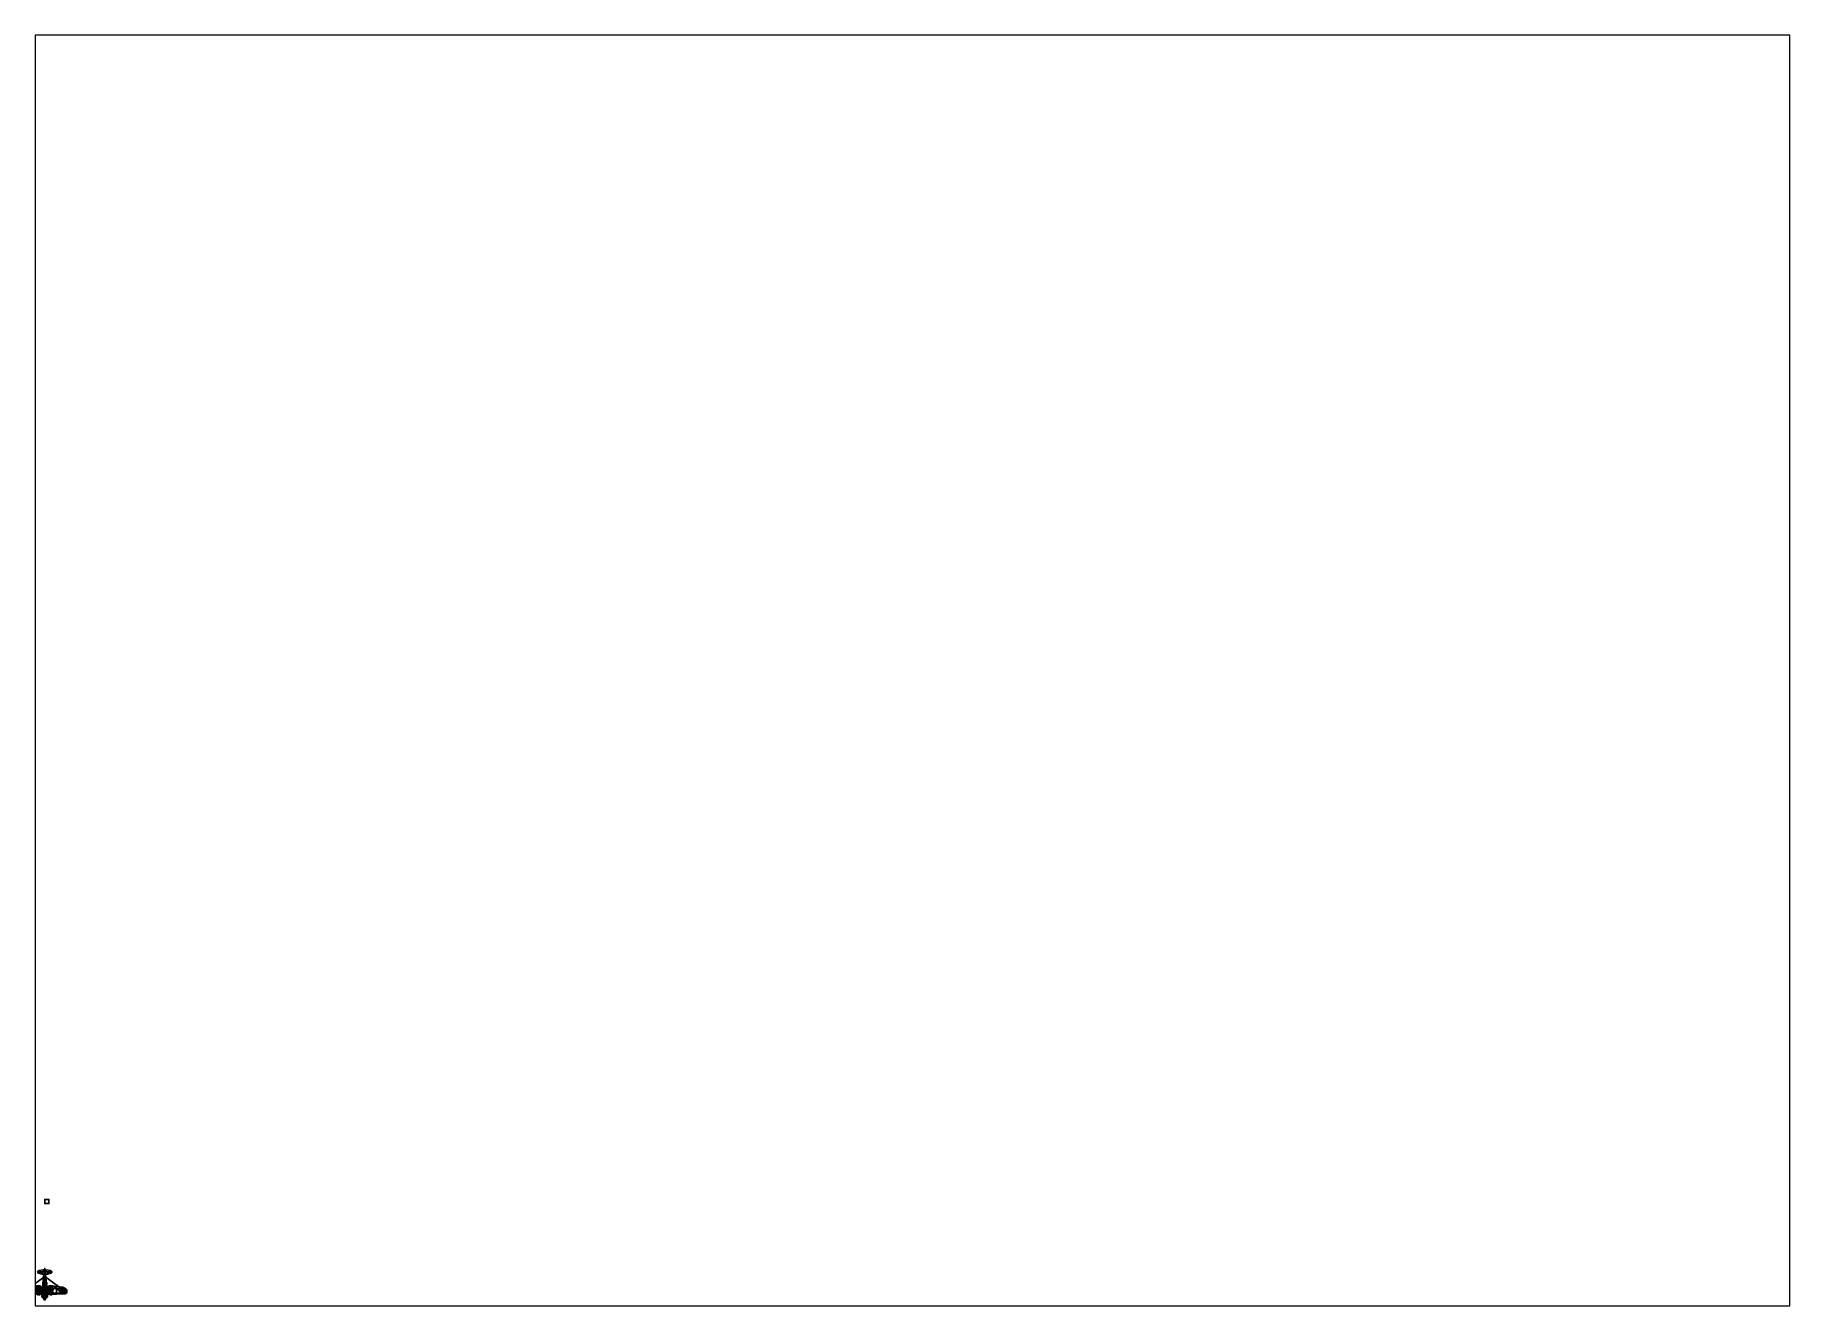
# Paper-space layout 'Layout1' of a CAD drawing. Header units: millimetres. Extents: x 28 to 251, y 20 to 181.
# The model-space entities are those that its viewports show. They can reach past a viewport. Long polylines and large blocks are cut down to what shows.
import ezdxf

# ---------------------------------------------------------------- set-up
doc = ezdxf.new("R2010")
doc.units = ezdxf.units.MM
for name, color, linetype in [('cab_internals', 3, 'Continuous'), ('propeller', 1, 'Continuous'), ('w2', 1, 'Continuous'), ('wing', 5, 'Continuous')]:
    doc.layers.add(name, color=color, linetype=linetype)

msp = doc.modelspace()

# ---------------------------------------------------------------- linework, layer by layer
for points in [[(1, 20.5, 9.87), (1, 20.5, 8.87), (0, 20.5, 8.87), (0, 20.5, 9.87)], [(1, 20.5, 8.87), (1, 19.5, 8.87), (0, 19.5, 8.87), (0, 20.5, 8.87)], [(0, 20.5, 8.87), (0, 19.5, 8.87), (0, 19.5, 9.87), (0, 20.5, 9.87)], [(0, 20.5, 9.87), (0, 19.5, 9.87), (1, 19.5, 9.87), (1, 20.5, 9.87)], [(0, 19.5, 9.87), (0, 19.5, 8.87), (1, 19.5, 8.87), (1, 19.5, 9.87)], [(1, 19.5, 9.87), (1, 19.5, 8.87), (1, 20.5, 8.87), (1, 20.5, 9.87)], [(-0.44, 0.02, 0.25), (-0.46, 0.02, 0.14), (-0.48, -0.27, 0.09), (-0.46, -0.27, 0.2)], [(-0.46, 0.02, 0.14), (-0.46, 0.02, 0.05), (-0.48, -0.27, -0.01), (-0.48, -0.27, 0.09)], [(-0.46, 0.02, 0.05), (-0.44, 0.02, -0.07), (-0.46, -0.27, -0.12), (-0.48, -0.27, -0.01)], [(-0.46, 0.02, 0.14), (-0.44, 0.02, 0.25), (-0.33, 1.13, 0.34), (-0.36, 1.13, 0.19)], [(-0.46, 0.02, 0.05), (-0.46, 0.02, 0.14), (-0.36, 1.13, 0.19), (-0.36, 1.13, 0.11)], [(-0.44, 0.02, -0.07), (-0.46, 0.02, 0.05), (-0.36, 1.13, 0.11), (-0.32, 1.13, -0.04)], [(-0.4, 0.02, 0.38), (-0.44, 0.02, 0.25), (-0.46, -0.27, 0.2), (-0.42, -0.27, 0.33)], [(-0.44, 0.02, -0.07), (-0.4, 0.02, -0.17), (-0.41, -0.27, -0.23), (-0.46, -0.27, -0.12)], [(-0.44, 0.02, 0.25), (-0.4, 0.02, 0.38), (-0.26, 1.13, 0.48), (-0.33, 1.13, 0.34)], [(-0.4, 0.02, -0.17), (-0.44, 0.02, -0.07), (-0.32, 1.13, -0.04), (-0.26, 1.13, -0.14)], [(-0.31, 0.02, 0.51), (-0.4, 0.02, 0.38), (-0.42, -0.27, 0.33), (-0.33, -0.27, 0.47)], [(-0.4, 0.02, -0.17), (-0.34, 0.02, -0.27), (-0.34, -0.27, -0.32), (-0.41, -0.27, -0.23)], [(-0.4, 0.02, 0.38), (-0.31, 0.02, 0.51), (-0.18, 1.13, 0.58), (-0.26, 1.13, 0.48)], [(-0.34, 0.02, -0.27), (-0.4, 0.02, -0.17), (-0.26, 1.13, -0.14), (-0.2, 1.13, -0.22)], [(-0.17, 2.28, 0.41), (-0.18, 2.28, 0.32), (-0.36, 1.13, 0.19), (-0.33, 1.13, 0.34)], [(-0.18, 2.28, 0.32), (-0.18, 2.28, 0.15), (-0.36, 1.13, 0.11), (-0.36, 1.13, 0.19)], [(-0.18, 2.28, 0.15), (-0.17, 2.28, 0.09), (-0.32, 1.13, -0.04), (-0.36, 1.13, 0.11)], [(-0.2, 0.02, -0.39), (-0.34, 0.02, -0.27), (-0.2, 1.13, -0.22), (-0.14, 1.13, -0.27)], [(-0.34, 0.02, -0.27), (-0.2, 0.02, -0.39), (-0.2, -0.27, -0.42), (-0.34, -0.27, -0.32)], [(-0.14, 2.28, 0.48), (-0.17, 2.28, 0.41), (-0.33, 1.13, 0.34), (-0.26, 1.13, 0.48)], [(-0.33, -0.27, 0.47), (-0.31, -0.21, 0.49), (-0.31, 0.02, 0.51)], [(-0.17, 2.28, 0.09), (-0.14, 2.28), (-0.26, 1.13, -0.14), (-0.32, 1.13, -0.04)], [(-0.31, 0.02, 0.51), (-0.21, 0.02, 0.6), (-0.14, 1.13, 0.62), (-0.18, 1.13, 0.58)], [(-0.31, -0.21, 0.49), (-0.29, -0.07, 0.53), (-0.31, 0.02, 0.51)], [(-0.29, -0.07, 0.53), (-0.24, -0.03, 0.57), (-0.31, 0.02, 0.51)], [(-0.24, -0.03, 0.57), (-0.21, 0.02, 0.6), (-0.31, 0.02, 0.51)], [(-0.14, 2.28), (-0.11, 2.28, -0.05), (-0.2, 1.13, -0.22), (-0.26, 1.13, -0.14)], [(-0.12, 2.28, 0.53), (-0.14, 2.28, 0.48), (-0.26, 1.13, 0.48), (-0.18, 1.13, 0.58)], [(-0.21, -0.03, 0.6), (-0.21, 0.02, 0.6), (-0.24, -0.03, 0.57)], [(-0.21, 0.02, 0.6), (-0.17, 0.02, 0.64), (-0.1, 1.13, 0.66), (-0.14, 1.13, 0.62)], [(-0.16, -0.08, 0.66), (-0.17, 0.02, 0.64), (-0.21, -0.03, 0.6)], [(-0.17, 0.02, 0.64), (-0.21, 0.02, 0.6), (-0.21, -0.03, 0.6)], [(-0.11, 2.28, -0.05), (-0.08, 2.28, -0.09), (-0.14, 1.13, -0.27), (-0.2, 1.13, -0.22)], [(-0.08, 0.02, -0.43), (-0.2, 0.02, -0.39), (-0.14, 1.13, -0.27), (-0.05, 1.13, -0.3)], [(-0.2, 0.02, -0.39), (-0.08, 0.02, -0.43), (-0.08, -0.27, -0.46), (-0.2, -0.27, -0.42)], [(-0.18, 2.28, 0.32), (-0.17, 2.28, 0.41), (-0.07, 2.99, 0.45), (-0.09, 2.99, 0.35)], [(-0.18, 2.28, 0.15), (-0.18, 2.28, 0.32), (-0.09, 2.99, 0.35), (-0.09, 2.99, 0.22)], [(-0.17, 2.28, 0.09), (-0.18, 2.28, 0.15), (-0.09, 2.99, 0.22)], [(-0.09, 2.28, 0.58), (-0.12, 2.28, 0.53), (-0.18, 1.13, 0.58), (-0.14, 1.13, 0.62)], [(-0.14, 2.28), (-0.17, 2.28, 0.09), (-0.09, 2.99, 0.22), (-0.08, 2.99, 0.13)], [(-0.17, 2.28, 0.41), (-0.14, 2.28, 0.48), (-0.05, 2.99, 0.52), (-0.07, 2.99, 0.45)], [(-0.17, 0.02, 0.64), (-0.1, 0.02, 0.84), (-0.07, 1.13, 0.73), (-0.1, 1.13, 0.66)], [(-0.14, -0.1, 0.73), (-0.17, 0.02, 0.64), (-0.16, -0.08, 0.66)], [(-0.11, -0.1, 0.8), (-0.17, 0.02, 0.64), (-0.14, -0.1, 0.73)], [(-0.1, 0.02, 0.84), (-0.17, 0.02, 0.64), (-0.11, -0.1, 0.8)], [(-0.11, 2.28, -0.05), (-0.14, 2.28), (-0.08, 2.99, 0.13), (-0.06, 2.99, 0.07)], [(-0.14, 2.28, 0.48), (-0.12, 2.28, 0.53), (-0.03, 2.99, 0.57), (-0.05, 2.99, 0.52)], [(-0.08, 2.28, -0.09), (-0.03, 2.28, -0.12), (-0.05, 1.13, -0.3), (-0.14, 1.13, -0.27)], [(-0.05, 2.28, 0.62), (-0.09, 2.28, 0.58), (-0.14, 1.13, 0.62), (-0.1, 1.13, 0.66)], [(-0.12, 2.28, 0.53), (-0.09, 2.28, 0.58), (-0.03, 2.99, 0.57)], [(-0.08, 2.28, -0.09), (-0.11, 2.28, -0.05), (-0.06, 2.99, 0.07), (-0.03, 2.99, 0.03)], [(-0.1, 0.02, 0.84), (-0.11, -0.1, 0.8), (-0.06, -0.1, 0.89)], [(-0.1, 0.02, 0.84), (-0.06, 0.02, 0.89), (-0.04, 1.13, 0.75), (-0.07, 1.13, 0.73)], [(-0.06, 0.02, 0.89), (-0.1, 0.02, 0.84), (-0.06, -0.1, 0.89)], [(-0.07, 2.99, 0.45), (0, 3.6, 0.16), (-0.09, 2.99, 0.35), (-0.07, 2.99, 0.45)], [(-0.09, 2.99, 0.35), (0, 3.6, 0.16), (-0.09, 2.99, 0.22), (-0.09, 2.99, 0.35)], [(-0.09, 2.99, 0.22), (0, 3.6, 0.16), (-0.08, 2.99, 0.13), (-0.09, 2.99, 0.22)], [(-0.09, 2.99, 0.22), (0, 3.6, 0.16), (-0.08, 2.99, 0.13), (-0.09, 2.99, 0.22)], [(-0.06, 2.73, -0.08), (-0.09, 2.79, 0.04), (-0.04, 2.79, 0.04), (-0.01, 2.73, -0.08)], [(-0.09, 2.46, 0.04), (-0.09, 2.79, 0.04), (-0.06, 2.73, -0.08), (-0.06, 2.55, -0.08)], [(-0.09, 2.46, 0.04), (-0.06, 2.55, -0.08), (-0.01, 2.55, -0.08), (-0.04, 2.46, 0.04)], [(-0.08, 2.99, 0.13), (0, 3.6, 0.16), (-0.06, 2.99, 0.07), (-0.08, 2.99, 0.13)], [(-0.03, 2.28, -0.12), (-0.08, 2.28, -0.09), (-0.03, 2.99, 0.03), (-0.01, 2.99)], [(0, 0.02, -0.44), (-0.08, 0.02, -0.43), (-0.05, 1.13, -0.3), (0, 1.13, -0.31)], [(-0.08, 0.02, -0.43), (0, 0.02, -0.44), (-0.08, -0.27, -0.46)], [(-0.08, -0.27, -0.46), (0, 0.02, -0.44), (0.08, -0.27, -0.46)], [(-0.05, 2.99, 0.52), (0, 3.6, 0.16), (-0.07, 2.99, 0.45), (-0.05, 2.99, 0.52)], [(-0.05, 2.28, 0.62), (-0.05, 2.28, 0.62), (-0.07, 1.13, 0.73), (0, 2.05, 0.65)], [(0, 2.05, 0.65), (0, 2.05, 0.65), (-0.07, 1.13, 0.73), (-0.04, 1.13, 0.75)], [(-0.06, 2.99, 0.07), (0, 3.6, 0.16), (-0.01, 2.99), (-0.06, 2.99, 0.07)], [(-0.03, 2.73, -0.2), (-0.06, 2.73, -0.08), (-0.01, 2.73, -0.08), (0, 2.73, -0.12)], [(-0.06, 2.55, -0.08), (-0.06, 2.73, -0.08), (-0.03, 2.73, -0.2), (-0.03, 2.68, -0.2)], [(-0.06, 2.55, -0.08), (-0.03, 2.68, -0.2), (0, 2.59, -0.12), (-0.01, 2.55, -0.08)], [(-0.06, 0.02, 0.89), (0, 0.02, 0.91), (0, 1.13, 0.76), (-0.04, 1.13, 0.75)], [(-0.03, -0.05, 0.9), (0, -0.05, 0.91), (0, 0.02, 0.91), (-0.06, 0.02, 0.89)], [(-0.03, -0.05, 0.9), (-0.06, 0.02, 0.89), (-0.06, -0.1, 0.89)], [(-0.05, 3.03, 0.86), (0, 3.79, 0.61), (0, 3.81, 0.51), (-0.05, 3.03, 0.86)], [(-0.05, 3.03, 0.86), (0, 3.81, 0.51), (0, 3.81, 0.43), (-0.05, 3.03, 0.86)], [(-0.05, 3.03, 0.86), (0, 3.81, 0.43), (0, 3.76, 0.29), (-0.05, 3.03, 0.86)], [(-0.05, 3.03, 0.86), (0, 3.76, 0.68), (0, 3.79, 0.61), (-0.05, 3.03, 0.86)], [(-0.05, 3.03, 0.86), (0, 3.71, 0.86), (0, 3.78, 0.71), (-0.05, 3.03, 0.86)], [(-0.05, 3.03, 0.86), (0, 3.78, 0.71), (0, 3.78, 0.69), (-0.05, 3.03, 0.86)], [(-0.05, 3.03, 0.86), (0, 3.78, 0.69), (0, 3.76, 0.68), (-0.05, 3.03, 0.86)], [(-0.05, 3.03, 0.86), (0, 3.76, 0.29), (0, 3.6, 0.16), (-0.05, 3.03, 0.86)], [(-0.05, 3.03, 1.49), (0, 3.44, 1.49), (0, 3.71, 0.86), (-0.05, 3.03, 0.86)], [(-0.05, 3.03, 0.86), (0, 3.6, 0.16), (-0.03, 2.99, 0.57), (-0.05, 3.03, 0.86)], [(-0.03, 2.99, 0.57), (0, 3.6, 0.16), (-0.05, 2.99, 0.52), (-0.03, 2.99, 0.57)], [(0, 3.44, 1.49), (-0.05, 3.03, 1.49), (0, 3.39, 1.57)], [(0, 3.39, 1.57), (-0.05, 3.03, 1.49), (0, 3.32, 1.67)], [(0, 3.32, 1.67), (-0.05, 3.03, 1.49), (0, 3.28, 1.72)], [(0, 3.28, 1.72), (-0.05, 3.03, 1.49), (0, 3.16, 1.8)], [(0, 3.16, 1.8), (-0.05, 3.03, 1.49), (0, 3.01, 1.84)], [(0, 2.53, 1.57), (-0.05, 3.03, 1.49), (-0.05, 2.59, 1.49), (0, 2.5, 1.49)], [(0, 2.6, 1.67), (-0.05, 3.03, 1.49), (0, 2.53, 1.57)], [(0, 2.66, 1.72), (-0.05, 3.03, 1.49), (0, 2.6, 1.67)], [(0, 2.77, 1.8), (-0.05, 3.03, 1.49), (0, 2.66, 1.72)], [(0, 2.93, 1.84), (-0.05, 3.03, 1.49), (0, 2.77, 1.8)], [(0, 3.01, 1.84), (-0.05, 3.03, 1.49), (0, 2.93, 1.84)], [(-0.05, 2.59, 1.49), (-0.05, 3.03, 1.49), (-0.05, 3.03, 0.86), (-0.05, 2.39, 0.86)], [(-0.05, 2.39, 0.86), (-0.03, 2.99, 0.57), (-0.05, 2.28, 0.62), (-0.04, 2.28, 0.74)], [(0, 2.5, 1.49), (-0.05, 2.59, 1.49), (-0.05, 2.39, 0.86), (0, 2.31, 0.86)], [(0, 2.31, 0.86), (-0.05, 2.39, 0.86), (-0.02, 2.28, 0.78), (0, 2.28, 0.79)], [(-0.05, 2.39, 0.86), (-0.05, 2.39, 0.86), (-0.04, 2.28, 0.74), (-0.02, 2.28, 0.78)], [(-0.03, 2.28, -0.12), (0, 2.28, -0.12), (0, 1.13, -0.31), (-0.05, 1.13, -0.3)], [(-0.05, 2.28, 0.62), (-0.05, 2.28, 0.62), (0, 2.05, 0.65), (0, 2.2, 0.69)], [(-0.05, 2.28, 0.62), (-0.05, 2.28, 0.62), (0, 2.2, 0.69), (-0.04, 2.28, 0.74)], [(-0.04, 2.28, 0.74), (-0.04, 2.28, 0.74), (0, 2.2, 0.69), (-0.02, 2.28, 0.78)], [(0, 2.05, 0.65), (0, 2.05, 0.65), (-0.04, 1.13, 0.75), (0, 1.13, 0.76)], [(0, 2.28, -0.12), (-0.03, 2.28, -0.12), (-0.01, 2.99), (0, 2.99)], [(0.03, 2.95, 0.03), (0.03, 2.87, -0.28), (-0.03, 2.87, -0.28), (-0.03, 2.95, 0.03)], [(-0.03, 2.87, -0.28), (-0.03, 2.82, -0.28), (-0.03, 2.83, 0.01), (-0.03, 2.95, 0.03)], [(-0.03, 2.93, -0.3), (-0.03, 2.9, -0.31), (-0.03, 2.75, -0.28), (-0.03, 2.91, -0.28)], [(0.03, 2.91, -0.28), (0.03, 2.93, -0.3), (-0.03, 2.93, -0.3), (-0.03, 2.91, -0.28)], [(0.03, 2.93, -0.3), (0.03, 2.9, -0.31), (-0.03, 2.9, -0.31), (-0.03, 2.93, -0.3)], [(-0.03, 2.91, -0.28), (-0.03, 2.75, -0.28), (0.03, 2.75, -0.28), (0.03, 2.91, -0.28)], [(-0.03, 2.9, -0.31), (-0.03, 2.82, -0.31), (-0.03, 2.75, -0.28)], [(0.03, 2.9, -0.31), (0.03, 2.82, -0.31), (-0.03, 2.82, -0.31), (-0.03, 2.9, -0.31)], [(-0.03, 2.83, 0.01), (-0.03, 2.82, -0.28), (0.03, 2.82, -0.28), (0.03, 2.83, 0.01)], [(-0.03, 2.75, -0.28), (-0.03, 2.82, -0.31), (0.03, 2.82, -0.31), (0.03, 2.75, -0.28)], [(-0.03, 2.68, -0.2), (-0.03, 2.73, -0.2), (0.03, 2.73, -0.2), (0.03, 2.68, -0.2)], [(-0.03, 2.73, -0.2), (0, 2.73, -0.12), (0, 2.73, -0.12), (0.03, 2.73, -0.2)], [(0, 2.59, -0.12), (-0.03, 2.68, -0.2), (0.03, 2.68, -0.2), (0, 2.59, -0.12)], [(-0.02, 2.73, -0.2), (-0.02, 2.82, -0.28), (-0.02, 2.78, -0.28), (-0.02, 2.69, -0.2)], [(0.02, 2.73, -0.2), (0.02, 2.82, -0.28), (-0.02, 2.82, -0.28), (-0.02, 2.73, -0.2)], [(-0.02, 2.69, -0.2), (-0.02, 2.78, -0.28), (0.02, 2.78, -0.28), (0.02, 2.69, -0.2)], [(-0.02, 2.28, 0.78), (-0.02, 2.28, 0.78), (0, 2.2, 0.69), (0, 2.28, 0.79)], [(0, 3.6, 0.16), (0, 2.99), (0, 2.99), (-0.01, 2.99)], [(0, 3, 1.82), (-0.01, 2.99, 1.77), (-0.01, 2.99, 2.01), (0, 3, 2.01)], [(0, 2.97, 2.01), (0, 3, 2.01), (-0.01, 2.99, 2.01), (-0.01, 2.98, 2.01)], [(-0.01, 2.99, 1.77), (-0.01, 2.98, 1.77), (-0.01, 2.98, 2.01), (-0.01, 2.99, 2.01)], [(-0.01, 2.98, 1.77), (0, 2.97, 1.82), (0, 2.97, 2.01), (-0.01, 2.98, 2.01)], [(0, 2.98, 2), (-0.01, 2.98, 1.99), (-0.01, 1.87, 1.76), (0, 1.87, 1.76)], [(-0.01, 2.98, 1.99), (0, 2.98, 1.99), (0, 1.87, 1.75), (-0.01, 1.87, 1.76)], [(0, 3.79, 0.61), (0.05, 3.03, 0.86), (0.05, 3.03, 0.86), (0, 3.81, 0.51)], [(0, 3.81, 0.51), (0.05, 3.03, 0.86), (0.05, 3.03, 0.86), (0, 3.81, 0.43)], [(0, 3.81, 0.43), (0.05, 3.03, 0.86), (0.05, 3.03, 0.86), (0, 3.76, 0.29)], [(0, 3.76, 0.68), (0.05, 3.03, 0.86), (0.05, 3.03, 0.86), (0, 3.79, 0.61)], [(0, 3.71, 0.86), (0.05, 3.03, 0.86), (0.05, 3.03, 0.86), (0, 3.78, 0.71)], [(0, 3.78, 0.71), (0.05, 3.03, 0.86), (0.05, 3.03, 0.86), (0, 3.78, 0.69)], [(0, 3.78, 0.69), (0.05, 3.03, 0.86), (0.05, 3.03, 0.86), (0, 3.76, 0.68)], [(0, 3.76, 0.29), (0.05, 3.03, 0.86), (0.05, 3.03, 0.86), (0, 3.6, 0.16)], [(0, 3.44, 1.49), (0.05, 3.03, 1.49), (0.05, 3.03, 0.86), (0, 3.71, 0.86)], [(0, 3.6, 0.16), (0.05, 3.03, 0.86), (0.05, 3.03, 0.86), (0.03, 2.99, 0.57)], [(0, 3.6, 0.16), (0.03, 2.99, 0.57), (0.03, 2.99, 0.57), (0.05, 2.99, 0.52)], [(0, 3.6, 0.16), (0.05, 2.99, 0.52), (0.05, 2.99, 0.52), (0.07, 2.99, 0.45)], [(0, 3.6, 0.16), (0.07, 2.99, 0.45), (0.07, 2.99, 0.45), (0.09, 2.99, 0.35)], [(0, 3.6, 0.16), (0.09, 2.99, 0.35), (0.09, 2.99, 0.35), (0.09, 2.99, 0.22)], [(0, 3.6, 0.16), (0.09, 2.99, 0.22), (0.09, 2.99, 0.22), (0.08, 2.99, 0.13)], [(0, 3.6, 0.16), (0.08, 2.99, 0.13), (0.08, 2.99, 0.13), (0.06, 2.99, 0.07)], [(0, 3.6, 0.16), (0.06, 2.99, 0.07), (0.06, 2.99, 0.07), (0.03, 2.99, 0.03)], [(0, 3.6, 0.16), (0.03, 2.99, 0.03), (0.03, 2.99, 0.03), (0, 2.99)], [(0.05, 3.03, 1.49), (0, 3.44, 1.49), (0, 3.39, 1.57)], [(0.05, 3.03, 1.49), (0, 3.39, 1.57), (0, 3.32, 1.67)], [(0.05, 3.03, 1.49), (0, 3.32, 1.67), (0, 3.28, 1.72)], [(0.05, 3.03, 1.49), (0, 3.28, 1.72), (0, 3.16, 1.8)], [(0.05, 3.03, 1.49), (0, 3.16, 1.8), (0, 3.01, 1.84)], [(0.05, 3.03, 1.49), (0, 2.53, 1.57), (0, 2.5, 1.49), (0.05, 2.59, 1.49)], [(0.05, 3.03, 1.49), (0, 2.6, 1.67), (0, 2.53, 1.57)], [(0.05, 3.03, 1.49), (0, 2.66, 1.72), (0, 2.6, 1.67)], [(0.05, 3.03, 1.49), (0, 2.77, 1.8), (0, 2.66, 1.72)], [(0.05, 3.03, 1.49), (0, 2.93, 1.84), (0, 2.77, 1.8)], [(0.05, 3.03, 1.49), (0, 3.01, 1.84), (0, 2.93, 1.84)], [(0.01, 2.99, 1.77), (0, 3, 1.82), (0, 3, 2.01), (0.01, 2.99, 2.01)], [(0.01, 2.98, 2.01), (0.01, 2.99, 2.01), (0, 3, 2.01), (0, 2.97, 2.01)], [(0, 2.97, 1.82), (0.01, 2.98, 1.77), (0.01, 2.98, 2.01), (0, 2.97, 2.01)], [(0, 2.98, 1.99), (0, 2.98, 1.99), (0, 1.87, 1.76), (0, 1.87, 1.75)], [(0, 2.73, -0.12), (0.01, 2.73, -0.08), (0.06, 2.73, -0.08), (0.03, 2.73, -0.2)], [(0.01, 2.55, -0.08), (0, 2.59, -0.12), (0.03, 2.68, -0.2), (0.06, 2.55, -0.08)], [(0.05, 2.59, 1.49), (0, 2.5, 1.49), (0, 2.31, 0.86), (0.05, 2.39, 0.86)], [(0.05, 2.39, 0.86), (0, 2.31, 0.86), (0, 2.28, 0.79), (0.02, 2.28, 0.78)], [(0, 2.28, -0.12), (0.03, 2.28, -0.12), (0.05, 1.13, -0.3), (0, 1.13, -0.31)], [(0.05, 2.28, 0.62), (0.05, 2.28, 0.62), (0, 2.05, 0.65), (0.07, 1.13, 0.73)], [(0, 2.28, 0.79), (0, 2.28, 0.79), (0, 2.2, 0.69), (0.02, 2.28, 0.78)], [(0.02, 2.28, 0.78), (0.02, 2.28, 0.78), (0, 2.2, 0.69), (0.04, 2.28, 0.74)], [(0.04, 2.28, 0.74), (0.04, 2.28, 0.74), (0, 2.2, 0.69), (0.05, 2.28, 0.62)], [(0, 2.2, 0.69), (0, 2.2, 0.69), (0, 2.05, 0.65), (0.05, 2.28, 0.62)], [(0, 2.05, 0.65), (0, 2.05, 0.65), (0, 1.13, 0.76), (0.04, 1.13, 0.75)], [(0, 2.05, 0.65), (0, 2.05, 0.65), (0.04, 1.13, 0.75), (0.07, 1.13, 0.73)], [(0, 0.02, 0.91), (0.06, 0.02, 0.89), (0.04, 1.13, 0.75), (0, 1.13, 0.76)], [(0.08, 0.02, -0.43), (0, 0.02, -0.44), (0, 1.13, -0.31), (0.05, 1.13, -0.3)], [(0, 0.02, -0.44), (0.08, 0.02, -0.43), (0.08, -0.27, -0.46)], [(0, -0.05, 0.91), (0.03, -0.05, 0.9), (0.06, 0.02, 0.89), (0, 0.02, 0.91)], [(0.08, 2.28, -0.09), (0.03, 2.28, -0.12), (0, 2.99), (0.03, 2.99, 0.03)], [(0.01, 2.98, 1.77), (0.01, 2.99, 1.77), (0.01, 2.99, 2.01), (0.01, 2.98, 2.01)], [(0.01, 2.73, -0.08), (0.04, 2.79, 0.04), (0.09, 2.79, 0.04), (0.06, 2.73, -0.08)], [(0.04, 2.46, 0.04), (0.01, 2.55, -0.08), (0.06, 2.55, -0.08), (0.09, 2.46, 0.04)], [(0.02, 2.69, -0.2), (0.02, 2.78, -0.28), (0.02, 2.82, -0.28), (0.02, 2.73, -0.2)], [(0.05, 2.39, 0.86), (0.05, 2.39, 0.86), (0.02, 2.28, 0.78), (0.04, 2.28, 0.74)], [(0.05, 3.03, 0.86), (0.05, 2.39, 0.86), (0.03, 2.99, 0.57)], [(0.11, 2.28, -0.05), (0.08, 2.28, -0.09), (0.03, 2.99, 0.03), (0.06, 2.99, 0.07)], [(0.05, 2.28, 0.62), (0.09, 2.28, 0.58), (0.03, 2.99, 0.57)], [(0.09, 2.28, 0.58), (0.12, 2.28, 0.53), (0.03, 2.99, 0.57)], [(0.12, 2.28, 0.53), (0.14, 2.28, 0.48), (0.05, 2.99, 0.52), (0.03, 2.99, 0.57)], [(0.03, 2.99, 0.57), (0.05, 2.39, 0.86), (0.04, 2.28, 0.74), (0.05, 2.28, 0.62)], [(0.03, 2.83, 0.01), (0.03, 2.82, -0.28), (0.03, 2.87, -0.28), (0.03, 2.95, 0.03)], [(0.03, 2.75, -0.28), (0.03, 2.9, -0.31), (0.03, 2.93, -0.3), (0.03, 2.91, -0.28)], [(0.03, 2.75, -0.28), (0.03, 2.82, -0.31), (0.03, 2.9, -0.31), (0.03, 2.75, -0.28)], [(0.06, 2.55, -0.08), (0.03, 2.68, -0.2), (0.03, 2.73, -0.2), (0.06, 2.73, -0.08)], [(0.03, 2.28, -0.12), (0.08, 2.28, -0.09), (0.14, 1.13, -0.27), (0.05, 1.13, -0.3)], [(0.06, -0.1, 0.89), (0.06, 0.02, 0.89), (0.03, -0.05, 0.9)], [(0.06, 0.02, 0.89), (0.1, 0.02, 0.84), (0.07, 1.13, 0.73), (0.04, 1.13, 0.75)], [(0.05, 3.03, 1.49), (0.05, 2.59, 1.49), (0.05, 2.39, 0.86), (0.05, 3.03, 0.86)], [(0.14, 2.28, 0.48), (0.17, 2.28, 0.41), (0.07, 2.99, 0.45), (0.05, 2.99, 0.52)], [(0.09, 2.28, 0.58), (0.05, 2.28, 0.62), (0.1, 1.13, 0.66), (0.14, 1.13, 0.62)], [(0.2, 0.02, -0.39), (0.08, 0.02, -0.43), (0.05, 1.13, -0.3), (0.14, 1.13, -0.27)], [(0.14, 2.28), (0.11, 2.28, -0.05), (0.06, 2.99, 0.07), (0.08, 2.99, 0.13)], [(0.09, 2.46, 0.04), (0.06, 2.55, -0.08), (0.06, 2.73, -0.08), (0.09, 2.79, 0.04)], [(0.06, -0.1, 0.89), (0.11, -0.1, 0.8), (0.1, 0.02, 0.84)], [(0.06, -0.1, 0.89), (0.1, 0.02, 0.84), (0.06, 0.02, 0.89)], [(0.17, 2.28, 0.41), (0.18, 2.28, 0.32), (0.09, 2.99, 0.35), (0.07, 2.99, 0.45)], [(0.1, 0.02, 0.84), (0.17, 0.02, 0.64), (0.1, 1.13, 0.66), (0.07, 1.13, 0.73)], [(0.17, 2.28, 0.09), (0.14, 2.28), (0.08, 2.99, 0.13), (0.09, 2.99, 0.22)], [(0.08, 2.28, -0.09), (0.11, 2.28, -0.05), (0.2, 1.13, -0.22), (0.14, 1.13, -0.27)], [(0.08, 0.02, -0.43), (0.2, 0.02, -0.39), (0.2, -0.27, -0.42), (0.08, -0.27, -0.46)], [(0.18, 2.28, 0.32), (0.18, 2.28, 0.15), (0.09, 2.99, 0.22), (0.09, 2.99, 0.35)], [(0.18, 2.28, 0.15), (0.17, 2.28, 0.09), (0.09, 2.99, 0.22)], [(0.12, 2.28, 0.53), (0.09, 2.28, 0.58), (0.14, 1.13, 0.62), (0.18, 1.13, 0.58)], [(0.17, 0.02, 0.64), (0.21, 0.02, 0.6), (0.14, 1.13, 0.62), (0.1, 1.13, 0.66)], [(0.14, -0.1, 0.73), (0.17, 0.02, 0.64), (0.1, 0.02, 0.84)], [(0.11, -0.1, 0.8), (0.14, -0.1, 0.73), (0.1, 0.02, 0.84)], [(0.11, 2.28, -0.05), (0.14, 2.28), (0.26, 1.13, -0.14), (0.2, 1.13, -0.22)], [(0.14, 2.28, 0.48), (0.12, 2.28, 0.53), (0.18, 1.13, 0.58), (0.26, 1.13, 0.48)], [(0.14, 2.28), (0.17, 2.28, 0.09), (0.32, 1.13, -0.04), (0.26, 1.13, -0.14)], [(0.17, 2.28, 0.41), (0.14, 2.28, 0.48), (0.26, 1.13, 0.48), (0.33, 1.13, 0.34)], [(0.34, 0.02, -0.27), (0.2, 0.02, -0.39), (0.14, 1.13, -0.27), (0.2, 1.13, -0.22)], [(0.21, 0.02, 0.6), (0.31, 0.02, 0.51), (0.18, 1.13, 0.58), (0.14, 1.13, 0.62)], [(0.16, -0.08, 0.66), (0.17, 0.02, 0.64), (0.14, -0.1, 0.73)], [(0.21, -0.03, 0.6), (0.17, 0.02, 0.64), (0.16, -0.08, 0.66)], [(0.18, 2.28, 0.32), (0.17, 2.28, 0.41), (0.33, 1.13, 0.34), (0.36, 1.13, 0.19)], [(0.17, 2.28, 0.09), (0.18, 2.28, 0.15), (0.36, 1.13, 0.11), (0.32, 1.13, -0.04)], [(0.21, 0.02, 0.6), (0.17, 0.02, 0.64), (0.21, -0.03, 0.6)], [(0.18, 2.28, 0.15), (0.18, 2.28, 0.32), (0.36, 1.13, 0.19), (0.36, 1.13, 0.11)], [(0.31, 0.02, 0.51), (0.4, 0.02, 0.38), (0.26, 1.13, 0.48), (0.18, 1.13, 0.58)], [(0.4, 0.02, -0.17), (0.34, 0.02, -0.27), (0.2, 1.13, -0.22), (0.26, 1.13, -0.14)], [(0.2, 0.02, -0.39), (0.34, 0.02, -0.27), (0.34, -0.27, -0.32), (0.2, -0.27, -0.42)], [(0.21, 0.02, 0.6), (0.24, -0.03, 0.57), (0.31, 0.02, 0.51)], [(0.21, 0.02, 0.6), (0.21, -0.03, 0.6), (0.24, -0.03, 0.57)], [(0.24, -0.03, 0.57), (0.29, -0.07, 0.53), (0.31, 0.02, 0.51)], [(0.44, 0.02, -0.07), (0.4, 0.02, -0.17), (0.26, 1.13, -0.14), (0.32, 1.13, -0.04)], [(0.4, 0.02, 0.38), (0.44, 0.02, 0.25), (0.33, 1.13, 0.34), (0.26, 1.13, 0.48)], [(0.29, -0.07, 0.53), (0.31, -0.21, 0.49), (0.31, 0.02, 0.51)], [(0.4, 0.02, 0.38), (0.31, 0.02, 0.51), (0.33, -0.27, 0.47), (0.42, -0.27, 0.33)], [(0.31, -0.21, 0.49), (0.33, -0.27, 0.47), (0.31, 0.02, 0.51)], [(0.46, 0.02, 0.05), (0.44, 0.02, -0.07), (0.32, 1.13, -0.04), (0.36, 1.13, 0.11)], [(0.44, 0.02, 0.25), (0.46, 0.02, 0.14), (0.36, 1.13, 0.19), (0.33, 1.13, 0.34)], [(0.34, 0.02, -0.27), (0.4, 0.02, -0.17), (0.41, -0.27, -0.23), (0.34, -0.27, -0.32)], [(0.46, 0.02, 0.14), (0.46, 0.02, 0.05), (0.36, 1.13, 0.11), (0.36, 1.13, 0.19)], [(0.44, 0.02, 0.25), (0.4, 0.02, 0.38), (0.42, -0.27, 0.33), (0.46, -0.27, 0.2)], [(0.4, 0.02, -0.17), (0.44, 0.02, -0.07), (0.46, -0.27, -0.12), (0.41, -0.27, -0.23)], [(0.44, 0.18, -0.12), (0.44, 0.19, -0.11), (0.48, 0.19, -0.11), (0.49, 0.18, -0.12)], [(0.44, 0.19, -0.11), (0.44, 0.18, -0.1), (0.49, 0.18, -0.1), (0.48, 0.19, -0.11)], [(0.44, 0.17, -0.11), (0.44, 0.18, -0.12), (0.49, 0.18, -0.12), (0.48, 0.17, -0.11)], [(0.44, 0.18, -0.1), (0.44, 0.17, -0.11), (0.48, 0.17, -0.11), (0.49, 0.18, -0.1)], [(0.46, 0.02, 0.14), (0.44, 0.02, 0.25), (0.46, -0.27, 0.2), (0.48, -0.27, 0.09)], [(0.44, 0.02, -0.07), (0.46, 0.02, 0.05), (0.48, -0.27, -0.01), (0.46, -0.27, -0.12)], [(0.46, 0.36, -0.11), (0.47, 0.36, -0.14), (0.49, 0.18, -0.12), (0.48, 0.18, -0.11)], [(0.47, 0.36, -0.08), (0.46, 0.36, -0.11), (0.48, 0.18, -0.11), (0.49, 0.18, -0.1)], [(0.46, 0.36, -0.11), (0.53, 0.36, -0.08), (0.54, 0.36, -0.11), (0.47, 0.36, -0.14)], [(0.47, 0.36, -0.08), (0.5, 0.36, -0.07), (0.53, 0.36, -0.08), (0.46, 0.36, -0.11)], [(0.46, 0.09, -0.11), (0.47, 0.09, -0.08), (0.49, 0.18, -0.1), (0.48, 0.18, -0.11)], [(0.47, 0.09, -0.14), (0.46, 0.09, -0.11), (0.48, 0.18, -0.11), (0.49, 0.18, -0.12)], [(0.54, 0.09, -0.11), (0.47, 0.09, -0.08), (0.46, 0.09, -0.11), (0.53, 0.09, -0.14)], [(0.53, 0.09, -0.14), (0.46, 0.09, -0.11), (0.47, 0.09, -0.14), (0.5, 0.09, -0.15)], [(0.46, 0.02, 0.05), (0.46, 0.02, 0.14), (0.48, -0.27, 0.09), (0.48, -0.27, -0.01)], [(0.47, 0.36, -0.14), (0.5, 0.36, -0.15), (0.5, 0.18, -0.13), (0.49, 0.18, -0.12)], [(0.5, 0.36, -0.07), (0.47, 0.36, -0.08), (0.49, 0.18, -0.1), (0.5, 0.18, -0.09)], [(0.47, 0.36, -0.14), (0.54, 0.36, -0.11), (0.53, 0.36, -0.14), (0.5, 0.36, -0.15)], [(0.47, 0.09, -0.08), (0.5, 0.09, -0.07), (0.5, 0.18, -0.09), (0.49, 0.18, -0.1)], [(0.5, 0.09, -0.15), (0.47, 0.09, -0.14), (0.49, 0.18, -0.12), (0.5, 0.18, -0.13)], [(0.53, 0.09, -0.08), (0.5, 0.09, -0.07), (0.47, 0.09, -0.08), (0.54, 0.09, -0.11)], [(0.5, 0.36, -0.15), (0.53, 0.36, -0.14), (0.51, 0.18, -0.12), (0.5, 0.18, -0.13)], [(0.53, 0.36, -0.08), (0.5, 0.36, -0.07), (0.5, 0.18, -0.09), (0.51, 0.18, -0.1)], [(0.5, 0.09, -0.07), (0.53, 0.09, -0.08), (0.51, 0.18, -0.1), (0.5, 0.18, -0.09)], [(0.53, 0.09, -0.14), (0.5, 0.09, -0.15), (0.5, 0.18, -0.13), (0.51, 0.18, -0.12)], [(0.53, 0.36, -0.14), (0.54, 0.36, -0.11), (0.52, 0.18, -0.11), (0.51, 0.18, -0.12)], [(0.54, 0.36, -0.11), (0.53, 0.36, -0.08), (0.51, 0.18, -0.1), (0.52, 0.18, -0.11)], [(0.53, 0.09, -0.08), (0.54, 0.09, -0.11), (0.52, 0.18, -0.11), (0.51, 0.18, -0.1)], [(0.54, 0.09, -0.11), (0.53, 0.09, -0.14), (0.51, 0.18, -0.12), (0.52, 0.18, -0.11)], [(-0.63, -2.54, 0.21), (-0.68, -2.54, -0.05), (-0.68, -3.04, -0.05), (-0.63, -3.04, 0.21)], [(-0.68, -2.54, -0.05), (-0.63, -2.54, -0.31), (-0.63, -3.04, -0.31), (-0.68, -3.04, -0.05)], [(-0.48, -2.54, 0.2), (-0.52, -2.54), (-0.68, -2.54, -0.05), (-0.63, -2.54, 0.21)], [(-0.52, -2.54), (-0.48, -2.54, -0.2), (-0.63, -2.54, -0.31), (-0.68, -2.54, -0.05)], [(-0.63, -3.04, 0.21), (-0.68, -3.04, -0.05), (-0.65, -3.17, -0.05), (-0.6, -3.17, 0.2)], [(-0.68, -3.04, -0.05), (-0.63, -3.04, -0.31), (-0.6, -3.17, -0.3), (-0.65, -3.17, -0.05)], [(-0.6, -3.17, 0.2), (-0.65, -3.17, -0.05), (-0.6, -3.22, -0.05), (-0.55, -3.22, 0.18)], [(-0.65, -3.17, -0.05), (-0.6, -3.17, -0.3), (-0.55, -3.22, -0.28), (-0.6, -3.22, -0.05)], [(-0.48, -2.54, 0.43), (-0.63, -2.54, 0.21), (-0.63, -3.04, 0.21), (-0.48, -3.04, 0.43)], [(-0.63, -2.54, -0.31), (-0.48, -2.54, -0.53), (-0.48, -3.04, -0.53), (-0.63, -3.04, -0.31)], [(-0.37, -2.54, 0.37), (-0.48, -2.54, 0.2), (-0.63, -2.54, 0.21), (-0.48, -2.54, 0.43)], [(-0.48, -2.54, -0.2), (-0.37, -2.54, -0.37), (-0.48, -2.54, -0.53), (-0.63, -2.54, -0.31)], [(-0.48, -3.04, 0.43), (-0.63, -3.04, 0.21), (-0.6, -3.17, 0.2), (-0.46, -3.17, 0.41)], [(-0.63, -3.04, -0.31), (-0.48, -3.04, -0.53), (-0.46, -3.17, -0.51), (-0.6, -3.17, -0.3)], [(-0.46, -3.17, 0.41), (-0.6, -3.17, 0.2), (-0.55, -3.22, 0.18), (-0.42, -3.22, 0.37)], [(-0.6, -3.17, -0.3), (-0.46, -3.17, -0.51), (-0.42, -3.22, -0.47), (-0.55, -3.22, -0.28)], [(-0.55, -3.22, 0.18), (-0.6, -3.22, -0.05), (-0.58, -3.22, -0.05), (-0.55, -3.22, 0.15)], [(-0.6, -3.22, -0.05), (-0.55, -3.22, -0.28), (-0.55, -3.22, -0.25), (-0.58, -3.22, -0.05)], [(-0.45, -3.1, -0.09), (-0.44, -3.18, -0.06), (-0.59, -3.18, -0.03), (-0.59, -3.1, -0.07)], [(-0.44, -3.18, -0.06), (-0.43, -3.22, 0.03), (-0.57, -3.22, 0.05), (-0.59, -3.18, -0.03)], [(-0.58, -3.1, -0.05), (-0.55, -3.1, 0.15), (-0.55, -3.22, 0.15), (-0.58, -3.22, -0.05)], [(-0.55, -3.1, -0.25), (-0.58, -3.1, -0.05), (-0.58, -3.22, -0.05), (-0.55, -3.22, -0.25)], [(-0.45, -3.1, -0.13), (-0.45, -3.1, -0.09), (-0.58, -3.1, -0.07), (-0.55, -3.1, -0.23)], [(-0.56, -1.45, -0.15), (-0.57, -1.45, -0.05), (-0.55, -1.19, -0.01), (-0.54, -1.19, -0.1)], [(-0.57, -1.45), (-0.56, -1.45, 0.12), (-0.52, -1.19, 0.2), (-0.55, -1.19, 0.07)], [(-0.57, -1.45, -0.05), (-0.57, -1.45), (-0.55, -1.19, 0.07), (-0.55, -1.19, -0.01)], [(-0.56, -1.45, 0.12), (-0.57, -1.45), (-0.57, -2.16), (-0.56, -2.16, 0.12)], [(-0.57, -1.45), (-0.57, -1.45, -0.05), (-0.57, -2.16, -0.11), (-0.57, -2.16)], [(-0.57, -1.45, -0.05), (-0.56, -1.45, -0.15), (-0.56, -2.16, -0.18), (-0.57, -2.16, -0.11)], [(-0.56, -2.16, 0.12), (-0.57, -2.16), (-0.52, -2.54)], [(-0.57, -2.16), (-0.57, -2.16, -0.11), (-0.52, -2.54)], [(-0.57, -2.16, -0.11), (-0.56, -2.16, -0.18), (-0.48, -2.54, -0.2), (-0.52, -2.54)], [(-0.43, -3.22, 0.03), (-0.41, -3.18, 0.11), (-0.56, -3.18, 0.13), (-0.57, -3.22, 0.05)], [(-0.56, -1.45, 0.12), (-0.52, -1.45, 0.26), (-0.47, -1.19, 0.33), (-0.52, -1.19, 0.2)], [(-0.49, -1.45, -0.33), (-0.56, -1.45, -0.15), (-0.54, -1.19, -0.1), (-0.46, -1.19, -0.29)], [(-0.52, -1.45, 0.26), (-0.56, -1.45, 0.12), (-0.56, -2.16, 0.12), (-0.53, -2.16, 0.26)], [(-0.56, -1.45, -0.15), (-0.49, -1.45, -0.33), (-0.49, -2.16, -0.35), (-0.56, -2.16, -0.18)], [(-0.53, -2.16, 0.26), (-0.56, -2.16, 0.12), (-0.52, -2.54), (-0.48, -2.54, 0.2)], [(-0.56, -2.16, -0.18), (-0.49, -2.16, -0.35), (-0.37, -2.54, -0.37), (-0.48, -2.54, -0.2)], [(-0.41, -3.18, 0.11), (-0.4, -3.1, 0.14), (-0.55, -3.1, 0.17), (-0.56, -3.18, 0.13)], [(-0.42, -3.18, -0.19), (-0.43, -3.1, -0.16), (-0.56, -3.1, -0.24), (-0.54, -3.18, -0.27)], [(-0.51, -0.74, 0.2), (-0.54, -0.74, 0.06), (-0.55, -1.19, 0.07), (-0.52, -1.19, 0.2)], [(-0.54, -0.74, 0.06), (-0.54, -0.74, -0.01), (-0.55, -1.19, -0.01), (-0.55, -1.19, 0.07)], [(-0.54, -0.74, -0.01), (-0.52, -0.74, -0.1), (-0.54, -1.19, -0.1), (-0.55, -1.19, -0.01)], [(-0.55, -3.1, 0.15), (-0.44, -3.1, 0.32), (-0.44, -3.22, 0.32), (-0.55, -3.22, 0.15)], [(-0.44, -3.1, -0.42), (-0.55, -3.1, -0.25), (-0.55, -3.22, -0.25), (-0.44, -3.22, -0.42)], [(-0.43, -3.1, -0.16), (-0.45, -3.1, -0.13), (-0.55, -3.1, -0.23)], [(-0.42, -3.22, 0.37), (-0.55, -3.22, 0.18), (-0.55, -3.22, 0.15), (-0.44, -3.22, 0.32)], [(-0.55, -3.22, -0.28), (-0.42, -3.22, -0.47), (-0.44, -3.22, -0.42), (-0.55, -3.22, -0.25)], [(-0.52, -0.74, -0.1), (-0.54, -0.74, -0.01), (-0.48, -0.27, -0.01), (-0.46, -0.27, -0.12)], [(-0.54, -0.74, -0.01), (-0.54, -0.74, 0.06), (-0.48, -0.27, 0.09), (-0.48, -0.27, -0.01)], [(-0.54, -0.74, 0.06), (-0.51, -0.74, 0.2), (-0.46, -0.27, 0.2), (-0.48, -0.27, 0.09)], [(-0.52, -0.74, -0.1), (-0.46, -0.74, -0.26), (-0.46, -1.19, -0.29), (-0.54, -1.19, -0.1)], [(-0.37, -3.22, -0.27), (-0.42, -3.18, -0.19), (-0.54, -3.18, -0.27), (-0.5, -3.22, -0.34)], [(-0.45, -1.45, 0.39), (-0.52, -1.45, 0.26), (-0.53, -2.16, 0.26), (-0.45, -2.16, 0.39)], [(-0.45, -2.16, 0.39), (-0.53, -2.16, 0.26), (-0.48, -2.54, 0.2), (-0.37, -2.54, 0.37)], [(-0.4, -3.1, 0.18), (-0.37, -3.1, 0.2), (-0.45, -3.1, 0.31), (-0.53, -3.1, 0.17)], [(-0.4, -3.1, 0.14), (-0.4, -3.1, 0.18), (-0.53, -3.1, 0.17)], [(-0.46, -0.74, -0.26), (-0.52, -0.74, -0.1), (-0.46, -0.27, -0.12), (-0.41, -0.27, -0.23)], [(-0.46, -0.74, 0.33), (-0.51, -0.74, 0.2), (-0.52, -1.19, 0.2), (-0.47, -1.19, 0.33)], [(-0.52, -1.45, 0.26), (-0.45, -1.45, 0.39), (-0.36, -1.19, 0.47), (-0.47, -1.19, 0.33)], [(-0.51, -0.74, 0.2), (-0.46, -0.74, 0.33), (-0.42, -0.27, 0.33), (-0.46, -0.27, 0.2)], [(-0.33, -3.18, -0.34), (-0.37, -3.22, -0.27), (-0.5, -3.22, -0.34), (-0.46, -3.18, -0.41)], [(-0.34, -1.45, -0.49), (-0.49, -1.45, -0.33), (-0.46, -1.19, -0.29), (-0.34, -1.19, -0.42)], [(-0.49, -1.45, -0.33), (-0.34, -1.45, -0.49), (-0.34, -2.16, -0.52), (-0.49, -2.16, -0.35)], [(-0.49, -2.16, -0.35), (-0.34, -2.16, -0.52), (-0.2, -2.54, -0.48), (-0.37, -2.54, -0.37)], [(-0.26, -2.54, 0.58), (-0.48, -2.54, 0.43), (-0.48, -3.04, 0.43), (-0.26, -3.04, 0.58)], [(-0.48, -2.54, -0.53), (-0.26, -2.54, -0.68), (-0.26, -3.04, -0.68), (-0.48, -3.04, -0.53)], [(-0.2, -2.54, 0.48), (-0.37, -2.54, 0.37), (-0.48, -2.54, 0.43), (-0.26, -2.54, 0.58)], [(-0.37, -2.54, -0.37), (-0.2, -2.54, -0.48), (-0.26, -2.54, -0.68), (-0.48, -2.54, -0.53)], [(-0.26, -3.04, 0.58), (-0.48, -3.04, 0.43), (-0.46, -3.17, 0.41), (-0.25, -3.17, 0.55)], [(-0.48, -3.04, -0.53), (-0.26, -3.04, -0.68), (-0.25, -3.17, -0.65), (-0.46, -3.17, -0.51)], [(-0.37, -0.74, 0.47), (-0.46, -0.74, 0.33), (-0.47, -1.19, 0.33), (-0.36, -1.19, 0.47)], [(-0.34, -0.74, -0.39), (-0.46, -0.74, -0.26), (-0.41, -0.27, -0.23), (-0.34, -0.27, -0.32)], [(-0.46, -0.74, 0.33), (-0.37, -0.74, 0.47), (-0.33, -0.27, 0.47), (-0.42, -0.27, 0.33)], [(-0.46, -0.74, -0.26), (-0.34, -0.74, -0.39), (-0.34, -1.19, -0.42), (-0.46, -1.19, -0.29)], [(-0.37, -3.1, 0.2), (-0.34, -3.18, 0.23), (-0.44, -3.18, 0.34), (-0.46, -3.1, 0.32)], [(-0.31, -3.1, -0.37), (-0.33, -3.18, -0.34), (-0.46, -3.18, -0.41), (-0.44, -3.1, -0.44)], [(-0.25, -3.17, 0.55), (-0.46, -3.17, 0.41), (-0.42, -3.22, 0.37), (-0.23, -3.22, 0.5)], [(-0.46, -3.17, -0.51), (-0.25, -3.17, -0.65), (-0.23, -3.22, -0.6), (-0.42, -3.22, -0.47)], [(-0.45, -1.45, 0.39), (-0.32, -1.45, 0.5), (-0.27, -1.19, 0.54), (-0.36, -1.19, 0.47)], [(-0.32, -1.45, 0.5), (-0.45, -1.45, 0.39), (-0.45, -2.16, 0.39), (-0.36, -2.16, 0.47)], [(-0.36, -2.16, 0.47), (-0.45, -2.16, 0.39), (-0.37, -2.54, 0.37), (-0.2, -2.54, 0.48)], [(-0.4, -3.1, 0.18), (-0.45, -3.1, -0.13), (-0.45, -3.22, -0.13), (-0.4, -3.22, 0.18)], [(-0.45, -3.1, -0.13), (-0.3, -3.1, -0.4), (-0.3, -3.22, -0.4), (-0.45, -3.22, -0.13)], [(-0.25, -3.22, 0.16), (-0.4, -3.22, 0.18), (-0.45, -3.22, -0.13), (-0.33, -3.22, -0.05)], [(-0.33, -3.22, -0.05), (-0.45, -3.22, -0.13), (-0.3, -3.22, -0.4), (-0.25, -3.22, -0.26)], [(-0.44, -3.1, 0.32), (-0.29, -3.1, 0.45), (-0.29, -3.22, 0.45), (-0.44, -3.22, 0.32)], [(-0.29, -3.1, -0.55), (-0.44, -3.1, -0.42), (-0.44, -3.22, -0.42), (-0.29, -3.22, -0.55)], [(-0.34, -3.18, 0.23), (-0.28, -3.22, 0.28), (-0.37, -3.22, 0.39), (-0.44, -3.18, 0.34)], [(-0.23, -3.22, 0.5), (-0.42, -3.22, 0.37), (-0.44, -3.22, 0.32), (-0.29, -3.22, 0.45)], [(-0.42, -3.22, -0.47), (-0.23, -3.22, -0.6), (-0.29, -3.22, -0.55), (-0.44, -3.22, -0.42)], [(-0.3, -3.1, -0.4), (-0.31, -3.1, -0.37), (-0.43, -3.1, -0.44), (-0.31, -3.1, -0.54)], [(-0.16, -3.1, 0.38), (-0.4, -3.1, 0.18), (-0.4, -3.22, 0.18), (-0.16, -3.22, 0.38)], [(-0.06, -3.22, 0.27), (-0.16, -3.22, 0.38), (-0.4, -3.22, 0.18), (-0.25, -3.22, 0.16)], [(-0.33, -0.27, 0.47), (-0.37, -0.74, 0.47), (-0.32, -0.31, 0.49)], [(-0.32, -0.31, 0.49), (-0.37, -0.74, 0.47), (-0.29, -0.49, 0.54)], [(-0.29, -0.49, 0.54), (-0.37, -0.74, 0.47), (-0.31, -0.74, 0.54)], [(-0.31, -0.74, 0.54), (-0.37, -0.74, 0.47), (-0.36, -1.19, 0.47), (-0.27, -1.19, 0.54)], [(-0.28, -3.22, 0.28), (-0.21, -3.18, 0.34), (-0.31, -3.18, 0.45), (-0.37, -3.22, 0.39)], [(-0.22, -1.45, 0.54), (-0.32, -1.45, 0.5), (-0.36, -2.16, 0.47), (-0.22, -2.16, 0.54)], [(-0.22, -2.16, 0.54), (-0.36, -2.16, 0.47), (-0.2, -2.54, 0.48)], [(-0.2, -0.74, -0.47), (-0.34, -0.74, -0.39), (-0.34, -0.27, -0.32), (-0.2, -0.27, -0.42)], [(-0.34, -0.74, -0.39), (-0.2, -0.74, -0.47), (-0.2, -1.19, -0.5), (-0.34, -1.19, -0.42)], [(-0.2, -1.45, -0.57), (-0.34, -1.45, -0.49), (-0.34, -1.19, -0.42), (-0.2, -1.19, -0.5)], [(-0.34, -1.45, -0.49), (-0.2, -1.45, -0.57), (-0.2, -2.16, -0.59), (-0.34, -2.16, -0.52)], [(-0.34, -2.16, -0.52), (-0.2, -2.16, -0.59), (0, -2.54, -0.52), (-0.2, -2.54, -0.48)], [(-0.33, -0.27, 0.47), (-0.31, -0.27, 0.49), (-0.31, -0.21, 0.49)], [(-0.33, -0.27, 0.47), (-0.32, -0.31, 0.49), (-0.31, -0.27, 0.49)], [(-0.32, -0.31, 0.49), (-0.3, -0.31, 0.49), (-0.31, -0.27, 0.49)], [(-0.3, -0.31, 0.49), (-0.32, -0.31, 0.49), (-0.29, -0.49, 0.54), (-0.27, -0.49, 0.54)], [(-0.32, -1.45, 0.5), (-0.22, -1.45, 0.54), (-0.19, -1.19, 0.6), (-0.27, -1.19, 0.54)], [(-0.27, -0.07, 0.53), (-0.29, -0.07, 0.53), (-0.31, -0.21, 0.49), (-0.29, -0.21, 0.49)], [(-0.29, -0.21, 0.49), (-0.31, -0.21, 0.49), (-0.31, -0.27, 0.49), (-0.3, -0.31, 0.49)], [(-0.22, -0.65, 0.63), (-0.29, -0.49, 0.54), (-0.31, -0.74, 0.54)], [(-0.22, -0.74, 0.64), (-0.22, -0.65, 0.63), (-0.31, -0.74, 0.54)], [(-0.22, -0.74, 0.64), (-0.31, -0.74, 0.54), (-0.27, -1.19, 0.54), (-0.19, -1.19, 0.6)], [(-0.21, -3.18, 0.34), (-0.19, -3.1, 0.36), (-0.28, -3.1, 0.47), (-0.31, -3.18, 0.45)], [(-0.23, -3.18, -0.43), (-0.26, -3.1, -0.42), (-0.31, -3.1, -0.55), (-0.28, -3.18, -0.57)], [(-0.26, -3.1, -0.42), (-0.3, -3.1, -0.4), (-0.31, -3.1, -0.54)], [(-0.3, -3.1, -0.4), (0, -3.1, -0.51), (0, -3.22, -0.51), (-0.3, -3.22, -0.4)], [(-0.25, -3.22, -0.26), (-0.3, -3.22, -0.4), (0, -3.22, -0.51), (-0.06, -3.22, -0.37)], [(-0.22, -0.03, 0.57), (-0.24, -0.03, 0.57), (-0.29, -0.07, 0.53), (-0.27, -0.07, 0.53)], [(-0.27, -0.49, 0.54), (-0.29, -0.49, 0.54), (-0.22, -0.65, 0.63), (-0.2, -0.65, 0.63)], [(-0.29, -3.1, 0.45), (-0.1, -3.1, 0.52), (-0.1, -3.22, 0.52), (-0.29, -3.22, 0.45)], [(-0.1, -3.1, -0.62), (-0.29, -3.1, -0.55), (-0.29, -3.22, -0.55), (-0.1, -3.22, -0.62)], [(-0.23, -3.22, 0.5), (-0.29, -3.22, 0.45), (-0.1, -3.22, 0.52)], [(-0.23, -3.22, -0.6), (-0.1, -3.22, -0.62), (-0.1, -3.22, -0.62), (-0.29, -3.22, -0.55)], [(-0.15, -3.22, -0.46), (-0.23, -3.18, -0.43), (-0.28, -3.18, -0.57), (-0.2, -3.22, -0.6)], [(-0.16, -3.1, 0.38), (-0.12, -3.1, 0.38), (-0.12, -3.1, 0.51), (-0.27, -3.1, 0.46)], [(-0.19, -3.1, 0.36), (-0.16, -3.1, 0.38), (-0.27, -3.1, 0.46)], [(0, -2.54, 0.63), (-0.26, -2.54, 0.58), (-0.26, -3.04, 0.58), (0, -3.04, 0.63)], [(-0.26, -2.54, -0.68), (0, -2.54, -0.73), (0, -3.04, -0.73), (-0.26, -3.04, -0.68)], [(0, -2.54, 0.52), (-0.2, -2.54, 0.48), (-0.26, -2.54, 0.58), (0, -2.54, 0.63)], [(-0.2, -2.54, -0.48), (0, -2.54, -0.52), (0, -2.54, -0.73), (-0.26, -2.54, -0.68)], [(0, -3.04, 0.63), (-0.26, -3.04, 0.58), (-0.25, -3.17, 0.55), (0, -3.17, 0.6)], [(-0.26, -3.04, -0.68), (0, -3.04, -0.73), (0, -3.17, -0.7), (-0.25, -3.17, -0.65)], [(0, -3.17, 0.6), (-0.25, -3.17, 0.55), (-0.23, -3.22, 0.5), (0, -3.22, 0.55)], [(-0.25, -3.17, -0.65), (0, -3.17, -0.7), (0, -3.22, -0.65), (-0.23, -3.22, -0.6)], [(-0.19, -0.03, 0.6), (-0.21, -0.03, 0.6), (-0.24, -0.03, 0.57), (-0.22, -0.03, 0.57)], [(0, -3.22, 0.55), (-0.23, -3.22, 0.5), (-0.1, -3.22, 0.52)], [(-0.23, -3.22, -0.6), (0, -3.22, -0.65), (0, -3.22, -0.65), (-0.1, -3.22, -0.62)], [(-0.2, -0.74, 0.72), (-0.22, -0.65, 0.63), (-0.22, -0.74, 0.64)], [(-0.2, -0.65, 0.63), (-0.22, -0.65, 0.63), (-0.2, -0.74, 0.72), (-0.18, -0.74, 0.72)], [(-0.2, -0.74, 0.72), (-0.22, -0.74, 0.64), (-0.19, -1.19, 0.6)], [(-0.22, -1.45, 0.54), (-0.13, -1.45, 0.56), (-0.09, -1.19, 0.67), (-0.19, -1.19, 0.6)], [(-0.13, -1.45, 0.56), (-0.22, -1.45, 0.54), (-0.22, -2.16, 0.54), (-0.13, -2.16, 0.56)], [(-0.13, -2.16, 0.56), (-0.22, -2.16, 0.54), (-0.2, -2.54, 0.48), (0, -2.54, 0.52)], [(-0.14, -0.08, 0.66), (-0.16, -0.08, 0.66), (-0.21, -0.03, 0.6), (-0.19, -0.03, 0.6)], [(-0.08, -0.74, -0.5), (-0.2, -0.74, -0.47), (-0.2, -0.27, -0.42), (-0.08, -0.27, -0.46)], [(-0.2, -0.74, -0.47), (-0.08, -0.74, -0.5), (-0.08, -1.19, -0.53), (-0.2, -1.19, -0.5)], [(-0.15, -0.74, 0.92), (-0.2, -0.74, 0.72), (-0.19, -1.19, 0.6), (-0.09, -1.19, 0.67)], [(0.2, -0.74, 0.72), (-0.2, -0.74, 0.72), (-0.19, -1.19, 0.6), (0.19, -1.19, 0.6)], [(-0.08, -1.45, -0.6), (-0.2, -1.45, -0.57), (-0.2, -1.19, -0.5), (-0.08, -1.19, -0.53)], [(-0.2, -1.45, -0.57), (-0.08, -1.45, -0.6), (-0.08, -2.16, -0.62), (-0.2, -2.16, -0.59)], [(-0.2, -2.16, -0.59), (-0.08, -2.16, -0.62), (0, -2.54, -0.52)], [(-0.07, -3.18, -0.49), (-0.15, -3.22, -0.46), (-0.2, -3.22, -0.6), (-0.12, -3.18, -0.62)], [(-0.12, -0.1, 0.73), (-0.14, -0.1, 0.73), (-0.16, -0.08, 0.66), (-0.14, -0.08, 0.66)], [(0.16, -3.1, 0.38), (-0.16, -3.1, 0.38), (-0.16, -3.22, 0.38), (0.16, -3.22, 0.38)], [(0.16, -3.22, 0.24), (0.16, -3.22, 0.38), (-0.16, -3.22, 0.38), (-0.06, -3.22, 0.27)], [(0.15, -0.74, 0.92), (-0.15, -0.74, 0.92), (-0.09, -1.19, 0.67), (0.09, -1.19, 0.67)], [(-0.09, -0.1, 0.8), (-0.11, -0.1, 0.8), (-0.14, -0.1, 0.73), (-0.12, -0.1, 0.73)], [(-0.13, -1.45, 0.56), (0.13, -1.45, 0.56), (0.09, -1.19, 0.67), (-0.09, -1.19, 0.67)], [(0.13, -1.45, 0.56), (-0.13, -1.45, 0.56), (-0.13, -2.16, 0.56), (0.13, -2.16, 0.56)], [(0.13, -2.16, 0.56), (-0.13, -2.16, 0.56), (0, -2.54, 0.52)], [(-0.12, -3.1, 0.38), (-0.08, -3.18, 0.38), (-0.08, -3.18, 0.53), (-0.12, -3.1, 0.53)], [(-0.04, -3.1, -0.5), (-0.07, -3.18, -0.49), (-0.12, -3.18, -0.62), (-0.09, -3.1, -0.64)], [(-0.04, -0.1, 0.89), (-0.06, -0.1, 0.89), (-0.11, -0.1, 0.8), (-0.09, -0.1, 0.8)], [(-0.1, -3.1, 0.52), (0.1, -3.1, 0.52), (0.1, -3.22, 0.52), (-0.1, -3.22, 0.52)], [(0.1, -3.1, -0.62), (-0.1, -3.1, -0.62), (-0.1, -3.22, -0.62), (0.1, -3.22, -0.62)], [(0.1, -3.22, 0.52), (0, -3.22, 0.55), (-0.1, -3.22, 0.52), (0.1, -3.22, 0.52)], [(-0.1, -3.22, -0.62), (0, -3.22, -0.65), (0.1, -3.22, -0.62), (-0.1, -3.22, -0.62)], [(0.08, -0.74, -0.5), (-0.08, -0.74, -0.5), (-0.08, -0.27, -0.46), (0.08, -0.27, -0.46)], [(-0.08, -0.74, -0.5), (0.08, -0.74, -0.5), (0.08, -1.19, -0.53), (-0.08, -1.19, -0.53)], [(0.08, -1.45, -0.6), (-0.08, -1.45, -0.6), (-0.08, -1.19, -0.53), (0.08, -1.19, -0.53)], [(-0.08, -1.45, -0.6), (0.08, -1.45, -0.6), (0.08, -2.16, -0.62), (-0.08, -2.16, -0.62)], [(-0.08, -2.16, -0.62), (0.08, -2.16, -0.62), (0, -2.54, -0.52)], [(0, -3.1, -0.51), (-0.04, -3.1, -0.5), (-0.08, -3.1, -0.62), (0.08, -3.1, -0.62)], [(-0.08, -3.18, 0.38), (0, -3.22, 0.38), (0, -3.22, 0.53), (-0.08, -3.18, 0.53)], [(-0.01, -0.05, 0.9), (-0.03, -0.05, 0.9), (-0.06, -0.1, 0.89), (-0.04, -0.1, 0.89)], [(-0.06, -3.22, -0.37), (0, -3.22, -0.51), (0.3, -3.22, -0.4), (0.16, -3.22, -0.34)], [(0.22, -2.16, 0.54), (0.13, -2.16, 0.56), (0, -2.54, 0.52), (0.2, -2.54, 0.48)], [(0.08, -2.16, -0.62), (0.2, -2.16, -0.59), (0.2, -2.54, -0.48), (0, -2.54, -0.52)], [(0.26, -2.54, 0.58), (0, -2.54, 0.63), (0, -3.04, 0.63), (0.26, -3.04, 0.58)], [(0, -2.54, -0.73), (0.26, -2.54, -0.68), (0.26, -3.04, -0.68), (0, -3.04, -0.73)], [(0, -2.54, -0.52), (0.2, -2.54, -0.48), (0.26, -2.54, -0.68), (0, -2.54, -0.73)], [(0.2, -2.54, 0.48), (0, -2.54, 0.52), (0, -2.54, 0.63), (0.26, -2.54, 0.58)], [(0.26, -3.04, 0.58), (0, -3.04, 0.63), (0, -3.17, 0.6), (0.25, -3.17, 0.55)], [(0, -3.04, -0.73), (0.26, -3.04, -0.68), (0.25, -3.17, -0.65), (0, -3.17, -0.7)], [(0, -3.1, -0.51), (0.3, -3.1, -0.4), (0.3, -3.22, -0.4), (0, -3.22, -0.51)], [(0.04, -3.1, -0.5), (0, -3.1, -0.51), (0.08, -3.1, -0.62)], [(0.25, -3.17, 0.55), (0, -3.17, 0.6), (0, -3.22, 0.55), (0.23, -3.22, 0.5)], [(0, -3.17, -0.7), (0.25, -3.17, -0.65), (0.23, -3.22, -0.6), (0, -3.22, -0.65)], [(0, -3.22, 0.38), (0.08, -3.18, 0.38), (0.08, -3.18, 0.53), (0, -3.22, 0.53)], [(0, -3.22, -0.65), (0.23, -3.22, -0.6), (0.1, -3.22, -0.62)], [(0.23, -3.22, 0.5), (0, -3.22, 0.55), (0, -3.22, 0.55), (0.1, -3.22, 0.52)], [(0.03, -0.05, 0.9), (0.01, -0.05, 0.9), (0.04, -0.1, 0.89), (0.06, -0.1, 0.89)], [(0.06, -0.1, 0.89), (0.04, -0.1, 0.89), (0.09, -0.1, 0.8), (0.11, -0.1, 0.8)], [(0.07, -3.18, -0.49), (0.04, -3.1, -0.5), (0.09, -3.1, -0.64), (0.12, -3.18, -0.62)], [(0.15, -3.22, -0.46), (0.07, -3.18, -0.49), (0.12, -3.18, -0.62), (0.2, -3.22, -0.6)], [(0.2, -0.74, -0.47), (0.08, -0.74, -0.5), (0.08, -0.27, -0.46), (0.2, -0.27, -0.42)], [(0.08, -0.74, -0.5), (0.2, -0.74, -0.47), (0.2, -1.19, -0.5), (0.08, -1.19, -0.53)], [(0.2, -1.45, -0.57), (0.08, -1.45, -0.6), (0.08, -1.19, -0.53), (0.2, -1.19, -0.5)], [(0.08, -1.45, -0.6), (0.2, -1.45, -0.57), (0.2, -2.16, -0.59), (0.08, -2.16, -0.62)], [(0.08, -3.18, 0.38), (0.12, -3.1, 0.38), (0.12, -3.1, 0.53), (0.08, -3.18, 0.53)], [(0.11, -0.1, 0.8), (0.09, -0.1, 0.8), (0.12, -0.1, 0.73), (0.14, -0.1, 0.73)], [(0.2, -0.74, 0.72), (0.15, -0.74, 0.92), (0.09, -1.19, 0.67), (0.19, -1.19, 0.6)], [(0.13, -1.45, 0.56), (0.22, -1.45, 0.54), (0.19, -1.19, 0.6), (0.09, -1.19, 0.67)], [(0.1, -3.1, 0.52), (0.29, -3.1, 0.45), (0.29, -3.22, 0.45), (0.1, -3.22, 0.52)], [(0.29, -3.1, -0.55), (0.1, -3.1, -0.62), (0.1, -3.22, -0.62), (0.29, -3.22, -0.55)], [(0.23, -3.22, -0.6), (0.29, -3.22, -0.55), (0.1, -3.22, -0.62)], [(0.23, -3.22, 0.5), (0.1, -3.22, 0.52), (0.1, -3.22, 0.52), (0.29, -3.22, 0.45)], [(0.14, -0.1, 0.73), (0.12, -0.1, 0.73), (0.14, -0.08, 0.66), (0.16, -0.08, 0.66)], [(0.16, -3.1, 0.38), (0.19, -3.1, 0.36), (0.27, -3.1, 0.46), (0.12, -3.1, 0.51)], [(0.12, -3.1, 0.38), (0.16, -3.1, 0.38), (0.12, -3.1, 0.51)], [(0.22, -1.45, 0.54), (0.13, -1.45, 0.56), (0.13, -2.16, 0.56), (0.22, -2.16, 0.54)], [(0.16, -0.08, 0.66), (0.14, -0.08, 0.66), (0.19, -0.03, 0.6), (0.21, -0.03, 0.6)], [(0.23, -3.18, -0.43), (0.15, -3.22, -0.46), (0.2, -3.22, -0.6), (0.28, -3.18, -0.57)], [(0.4, -3.1, 0.18), (0.16, -3.1, 0.38), (0.16, -3.22, 0.38), (0.4, -3.22, 0.18)], [(0.16, -3.22, -0.34), (0.3, -3.22, -0.4), (0.45, -3.22, -0.13), (0.31, -3.22, -0.16)], [(0.31, -3.22, 0.06), (0.4, -3.22, 0.18), (0.16, -3.22, 0.38), (0.16, -3.22, 0.24)], [(0.22, -0.65, 0.63), (0.2, -0.65, 0.63), (0.18, -0.74, 0.72), (0.2, -0.74, 0.72)], [(0.21, -0.03, 0.6), (0.19, -0.03, 0.6), (0.22, -0.03, 0.57), (0.24, -0.03, 0.57)], [(0.31, -0.74, 0.54), (0.22, -0.74, 0.64), (0.19, -1.19, 0.6), (0.27, -1.19, 0.54)], [(0.22, -0.74, 0.64), (0.2, -0.74, 0.72), (0.19, -1.19, 0.6)], [(0.22, -1.45, 0.54), (0.32, -1.45, 0.5), (0.27, -1.19, 0.54), (0.19, -1.19, 0.6)], [(0.19, -3.1, 0.36), (0.21, -3.18, 0.34), (0.31, -3.18, 0.45), (0.28, -3.1, 0.47)], [(0.34, -0.74, -0.39), (0.2, -0.74, -0.47), (0.2, -0.27, -0.42), (0.34, -0.27, -0.32)], [(0.29, -0.49, 0.54), (0.27, -0.49, 0.54), (0.2, -0.65, 0.63), (0.22, -0.65, 0.63)], [(0.22, -0.74, 0.64), (0.22, -0.65, 0.63), (0.2, -0.74, 0.72)], [(0.2, -0.74, -0.47), (0.34, -0.74, -0.39), (0.34, -1.19, -0.42), (0.2, -1.19, -0.5)], [(0.34, -1.45, -0.49), (0.2, -1.45, -0.57), (0.2, -1.19, -0.5), (0.34, -1.19, -0.42)], [(0.2, -1.45, -0.57), (0.34, -1.45, -0.49), (0.34, -2.16, -0.52), (0.2, -2.16, -0.59)], [(0.36, -2.16, 0.47), (0.22, -2.16, 0.54), (0.2, -2.54, 0.48)], [(0.45, -2.16, 0.39), (0.36, -2.16, 0.47), (0.2, -2.54, 0.48), (0.37, -2.54, 0.37)], [(0.34, -2.16, -0.52), (0.49, -2.16, -0.35), (0.37, -2.54, -0.37), (0.2, -2.54, -0.48)], [(0.2, -2.16, -0.59), (0.34, -2.16, -0.52), (0.2, -2.54, -0.48)], [(0.2, -2.54, -0.48), (0.37, -2.54, -0.37), (0.48, -2.54, -0.53), (0.26, -2.54, -0.68)], [(0.37, -2.54, 0.37), (0.2, -2.54, 0.48), (0.26, -2.54, 0.58), (0.48, -2.54, 0.43)], [(0.21, -3.18, 0.34), (0.28, -3.22, 0.28), (0.37, -3.22, 0.39), (0.31, -3.18, 0.45)], [(0.24, -0.03, 0.57), (0.22, -0.03, 0.57), (0.27, -0.07, 0.53), (0.29, -0.07, 0.53)], [(0.31, -0.74, 0.54), (0.29, -0.49, 0.54), (0.22, -0.65, 0.63)], [(0.31, -0.74, 0.54), (0.22, -0.65, 0.63), (0.22, -0.74, 0.64)], [(0.32, -1.45, 0.5), (0.22, -1.45, 0.54), (0.22, -2.16, 0.54), (0.36, -2.16, 0.47)], [(0.26, -3.1, -0.42), (0.23, -3.18, -0.43), (0.28, -3.18, -0.57), (0.31, -3.1, -0.55)], [(0.46, -3.17, 0.41), (0.25, -3.17, 0.55), (0.23, -3.22, 0.5), (0.42, -3.22, 0.37)], [(0.25, -3.17, -0.65), (0.46, -3.17, -0.51), (0.42, -3.22, -0.47), (0.23, -3.22, -0.6)], [(0.23, -3.22, -0.6), (0.42, -3.22, -0.47), (0.44, -3.22, -0.42), (0.29, -3.22, -0.55)], [(0.42, -3.22, 0.37), (0.23, -3.22, 0.5), (0.29, -3.22, 0.45), (0.44, -3.22, 0.32)], [(0.48, -3.04, 0.43), (0.26, -3.04, 0.58), (0.25, -3.17, 0.55), (0.46, -3.17, 0.41)], [(0.26, -3.04, -0.68), (0.48, -3.04, -0.53), (0.46, -3.17, -0.51), (0.25, -3.17, -0.65)], [(0.48, -2.54, 0.43), (0.26, -2.54, 0.58), (0.26, -3.04, 0.58), (0.48, -3.04, 0.43)], [(0.26, -2.54, -0.68), (0.48, -2.54, -0.53), (0.48, -3.04, -0.53), (0.26, -3.04, -0.68)], [(0.3, -3.1, -0.4), (0.26, -3.1, -0.42), (0.31, -3.1, -0.54), (0.43, -3.1, -0.44)], [(0.29, -0.07, 0.53), (0.27, -0.07, 0.53), (0.29, -0.21, 0.49), (0.31, -0.21, 0.49)], [(0.32, -0.31, 0.49), (0.3, -0.31, 0.49), (0.27, -0.49, 0.54), (0.29, -0.49, 0.54)], [(0.37, -0.74, 0.47), (0.31, -0.74, 0.54), (0.27, -1.19, 0.54), (0.36, -1.19, 0.47)], [(0.32, -1.45, 0.5), (0.45, -1.45, 0.39), (0.36, -1.19, 0.47), (0.27, -1.19, 0.54)], [(0.28, -3.22, 0.28), (0.34, -3.18, 0.23), (0.44, -3.18, 0.34), (0.37, -3.22, 0.39)], [(0.31, -0.21, 0.49), (0.29, -0.21, 0.49), (0.3, -0.31, 0.49), (0.31, -0.27, 0.49)], [(0.37, -0.74, 0.47), (0.32, -0.31, 0.49), (0.29, -0.49, 0.54)], [(0.37, -0.74, 0.47), (0.29, -0.49, 0.54), (0.31, -0.74, 0.54)], [(0.29, -3.1, 0.45), (0.44, -3.1, 0.32), (0.44, -3.22, 0.32), (0.29, -3.22, 0.45)], [(0.44, -3.1, -0.42), (0.29, -3.1, -0.55), (0.29, -3.22, -0.55), (0.44, -3.22, -0.42)], [(0.3, -3.1, -0.4), (0.45, -3.1, -0.13), (0.45, -3.22, -0.13), (0.3, -3.22, -0.4)], [(0.31, -3.1, -0.37), (0.3, -3.1, -0.4), (0.43, -3.1, -0.44)], [(0.31, -0.27, 0.49), (0.33, -0.27, 0.47), (0.31, -0.21, 0.49)], [(0.32, -0.31, 0.49), (0.33, -0.27, 0.47), (0.31, -0.27, 0.49)], [(0.33, -3.18, -0.34), (0.31, -3.1, -0.37), (0.44, -3.1, -0.44), (0.46, -3.18, -0.41)], [(0.31, -3.22, -0.16), (0.45, -3.22, -0.13), (0.4, -3.22, 0.18), (0.31, -3.22, 0.06)], [(0.37, -0.74, 0.47), (0.33, -0.27, 0.47), (0.32, -0.31, 0.49)], [(0.45, -1.45, 0.39), (0.32, -1.45, 0.5), (0.36, -2.16, 0.47), (0.45, -2.16, 0.39)], [(0.37, -0.74, 0.47), (0.46, -0.74, 0.33), (0.42, -0.27, 0.33), (0.33, -0.27, 0.47)], [(0.37, -3.22, -0.27), (0.33, -3.18, -0.34), (0.46, -3.18, -0.41), (0.5, -3.22, -0.34)], [(0.46, -0.74, -0.26), (0.34, -0.74, -0.39), (0.34, -0.27, -0.32), (0.41, -0.27, -0.23)], [(0.34, -0.74, -0.39), (0.46, -0.74, -0.26), (0.46, -1.19, -0.29), (0.34, -1.19, -0.42)], [(0.49, -1.45, -0.33), (0.34, -1.45, -0.49), (0.34, -1.19, -0.42), (0.46, -1.19, -0.29)], [(0.34, -1.45, -0.49), (0.49, -1.45, -0.33), (0.49, -2.16, -0.35), (0.34, -2.16, -0.52)], [(0.34, -3.18, 0.23), (0.37, -3.1, 0.2), (0.46, -3.1, 0.32), (0.44, -3.18, 0.34)], [(0.46, -0.74, 0.33), (0.37, -0.74, 0.47), (0.36, -1.19, 0.47), (0.47, -1.19, 0.33)], [(0.45, -1.45, 0.39), (0.52, -1.45, 0.26), (0.47, -1.19, 0.33), (0.36, -1.19, 0.47)], [(0.53, -2.16, 0.26), (0.45, -2.16, 0.39), (0.37, -2.54, 0.37), (0.48, -2.54, 0.2)], [(0.49, -2.16, -0.35), (0.56, -2.16, -0.18), (0.48, -2.54, -0.2), (0.37, -2.54, -0.37)], [(0.37, -2.54, -0.37), (0.48, -2.54, -0.2), (0.63, -2.54, -0.31), (0.48, -2.54, -0.53)], [(0.48, -2.54, 0.2), (0.37, -2.54, 0.37), (0.48, -2.54, 0.43), (0.63, -2.54, 0.21)], [(0.37, -3.1, 0.2), (0.4, -3.1, 0.18), (0.45, -3.1, 0.31)], [(0.42, -3.18, -0.19), (0.37, -3.22, -0.27), (0.5, -3.22, -0.34), (0.54, -3.18, -0.27)], [(0.45, -3.1, -0.13), (0.4, -3.1, 0.18), (0.4, -3.22, 0.18), (0.45, -3.22, -0.13)], [(0.4, -3.1, 0.14), (0.41, -3.18, 0.11), (0.56, -3.18, 0.13), (0.55, -3.1, 0.17)], [(0.4, -3.1, 0.18), (0.4, -3.1, 0.14), (0.53, -3.1, 0.17), (0.45, -3.1, 0.31)], [(0.52, -0.74, -0.1), (0.46, -0.74, -0.26), (0.41, -0.27, -0.23), (0.46, -0.27, -0.12)], [(0.41, -3.18, 0.11), (0.43, -3.22, 0.03), (0.57, -3.22, 0.05), (0.56, -3.18, 0.13)], [(0.46, -0.74, 0.33), (0.51, -0.74, 0.2), (0.46, -0.27, 0.2), (0.42, -0.27, 0.33)], [(0.43, -3.1, -0.16), (0.42, -3.18, -0.19), (0.54, -3.18, -0.27), (0.56, -3.1, -0.24)], [(0.6, -3.17, 0.2), (0.46, -3.17, 0.41), (0.42, -3.22, 0.37), (0.55, -3.22, 0.18)], [(0.46, -3.17, -0.51), (0.6, -3.17, -0.3), (0.55, -3.22, -0.28), (0.42, -3.22, -0.47)], [(0.42, -3.22, -0.47), (0.55, -3.22, -0.28), (0.55, -3.22, -0.25), (0.44, -3.22, -0.42)], [(0.55, -3.22, 0.18), (0.42, -3.22, 0.37), (0.44, -3.22, 0.32), (0.55, -3.22, 0.15)], [(0.45, -3.1, -0.13), (0.43, -3.1, -0.16), (0.55, -3.1, -0.23), (0.58, -3.1, -0.07)], [(0.43, -3.22, 0.03), (0.44, -3.18, -0.06), (0.59, -3.18, -0.03), (0.57, -3.22, 0.05)], [(0.44, -3.1, 0.32), (0.55, -3.1, 0.15), (0.55, -3.22, 0.15), (0.44, -3.22, 0.32)], [(0.55, -3.1, -0.25), (0.44, -3.1, -0.42), (0.44, -3.22, -0.42), (0.55, -3.22, -0.25)], [(0.44, -3.18, -0.06), (0.45, -3.1, -0.09), (0.59, -3.1, -0.07), (0.59, -3.18, -0.03)], [(0.52, -1.45, 0.26), (0.45, -1.45, 0.39), (0.45, -2.16, 0.39), (0.53, -2.16, 0.26)], [(0.45, -3.1, -0.09), (0.45, -3.1, -0.13), (0.58, -3.1, -0.07)], [(0.54, -0.74, -0.01), (0.52, -0.74, -0.1), (0.46, -0.27, -0.12), (0.48, -0.27, -0.01)], [(0.51, -0.74, 0.2), (0.54, -0.74, 0.06), (0.48, -0.27, 0.09), (0.46, -0.27, 0.2)], [(0.51, -0.74, 0.2), (0.46, -0.74, 0.33), (0.47, -1.19, 0.33), (0.52, -1.19, 0.2)], [(0.46, -0.74, -0.26), (0.52, -0.74, -0.1), (0.54, -1.19, -0.1), (0.46, -1.19, -0.29)], [(0.56, -1.45, -0.15), (0.49, -1.45, -0.33), (0.46, -1.19, -0.29), (0.54, -1.19, -0.1)], [(0.63, -3.04, 0.21), (0.48, -3.04, 0.43), (0.46, -3.17, 0.41), (0.6, -3.17, 0.2)], [(0.48, -3.04, -0.53), (0.63, -3.04, -0.31), (0.6, -3.17, -0.3), (0.46, -3.17, -0.51)], [(0.52, -1.45, 0.26), (0.56, -1.45, 0.12), (0.52, -1.19, 0.2), (0.47, -1.19, 0.33)], [(0.54, -0.74, 0.06), (0.54, -0.74, -0.01), (0.48, -0.27, -0.01), (0.48, -0.27, 0.09)], [(0.56, -2.16, 0.12), (0.53, -2.16, 0.26), (0.48, -2.54, 0.2), (0.52, -2.54)], [(0.56, -2.16, -0.18), (0.57, -2.16, -0.11), (0.52, -2.54), (0.48, -2.54, -0.2)], [(0.63, -2.54, 0.21), (0.48, -2.54, 0.43), (0.48, -3.04, 0.43), (0.63, -3.04, 0.21)], [(0.48, -2.54, -0.53), (0.63, -2.54, -0.31), (0.63, -3.04, -0.31), (0.48, -3.04, -0.53)], [(0.48, -2.54, -0.2), (0.52, -2.54), (0.68, -2.54, -0.05), (0.63, -2.54, -0.31)], [(0.52, -2.54), (0.48, -2.54, 0.2), (0.63, -2.54, 0.21), (0.68, -2.54, -0.05)], [(0.49, -1.45, -0.33), (0.56, -1.45, -0.15), (0.56, -2.16, -0.18), (0.49, -2.16, -0.35)], [(0.54, -0.74, 0.06), (0.51, -0.74, 0.2), (0.52, -1.19, 0.2), (0.55, -1.19, 0.07)], [(0.52, -0.74, -0.1), (0.54, -0.74, -0.01), (0.55, -1.19, -0.01), (0.54, -1.19, -0.1)], [(0.56, -1.45, 0.12), (0.57, -1.45), (0.55, -1.19, 0.07), (0.52, -1.19, 0.2)], [(0.56, -1.45, 0.12), (0.52, -1.45, 0.26), (0.53, -2.16, 0.26), (0.56, -2.16, 0.12)], [(0.57, -2.16, -0.11), (0.57, -2.16), (0.52, -2.54)], [(0.57, -2.16), (0.56, -2.16, 0.12), (0.52, -2.54)], [(0.54, -0.74, -0.01), (0.54, -0.74, 0.06), (0.55, -1.19, 0.07), (0.55, -1.19, -0.01)], [(0.57, -1.45, -0.05), (0.56, -1.45, -0.15), (0.54, -1.19, -0.1), (0.55, -1.19, -0.01)], [(0.57, -1.45), (0.57, -1.45, -0.05), (0.55, -1.19, -0.01), (0.55, -1.19, 0.07)], [(0.55, -3.1, 0.15), (0.58, -3.1, -0.05), (0.58, -3.22, -0.05), (0.55, -3.22, 0.15)], [(0.58, -3.1, -0.05), (0.55, -3.1, -0.25), (0.55, -3.22, -0.25), (0.58, -3.22, -0.05)], [(0.65, -3.17, -0.05), (0.6, -3.17, 0.2), (0.55, -3.22, 0.18), (0.6, -3.22, -0.05)], [(0.6, -3.17, -0.3), (0.65, -3.17, -0.05), (0.6, -3.22, -0.05), (0.55, -3.22, -0.28)], [(0.6, -3.22, -0.05), (0.55, -3.22, 0.18), (0.55, -3.22, 0.15), (0.58, -3.22, -0.05)], [(0.55, -3.22, -0.28), (0.6, -3.22, -0.05), (0.58, -3.22, -0.05), (0.55, -3.22, -0.25)], [(0.57, -1.45), (0.56, -1.45, 0.12), (0.56, -2.16, 0.12), (0.57, -2.16)], [(0.56, -1.45, -0.15), (0.57, -1.45, -0.05), (0.57, -2.16, -0.11), (0.56, -2.16, -0.18)], [(0.57, -1.45, -0.05), (0.57, -1.45), (0.57, -2.16), (0.57, -2.16, -0.11)], [(0.68, -3.04, -0.05), (0.63, -3.04, 0.21), (0.6, -3.17, 0.2), (0.65, -3.17, -0.05)], [(0.63, -3.04, -0.31), (0.68, -3.04, -0.05), (0.65, -3.17, -0.05), (0.6, -3.17, -0.3)], [(0.68, -2.54, -0.05), (0.63, -2.54, 0.21), (0.63, -3.04, 0.21), (0.68, -3.04, -0.05)], [(0.63, -2.54, -0.31), (0.68, -2.54, -0.05), (0.68, -3.04, -0.05), (0.63, -3.04, -0.31)]]:
    msp.add_3dface(points)
at = {"layer": 'cab_internals'}
for points in [[(-0.14, 0.02, 0.66), (-0.14, -0.08, 0.66), (-0.19, -0.03, 0.6), (-0.19, 0.02, 0.6)], [(-0.19, 0.02, 0.6), (-0.19, -0.03, 0.6), (-0.19, -0.03, 0.49), (-0.19, 0.02, 0.49)], [(-0.19, 0.02, 0.49), (0.19, 0.02, 0.49), (0.19, 0.02, 0.6), (-0.19, 0.02, 0.6)], [(-0.19, 0.02, 0.6), (0.19, 0.02, 0.6), (0.14, 0.02, 0.66), (-0.14, 0.02, 0.66)], [(-0.19, -0.03, 0.49), (0.19, -0.03, 0.49), (0.19, 0.02, 0.49), (-0.19, 0.02, 0.49)], [(-0.12, 0.02, 0.73), (-0.12, -0.1, 0.73), (-0.14, -0.08, 0.66), (-0.14, 0.02, 0.66)], [(-0.14, 0.02, 0.66), (0.14, 0.02, 0.66), (0.12, 0.02, 0.73), (-0.12, 0.02, 0.73)], [(-0.09, 0.02, 0.8), (-0.09, -0.1, 0.8), (-0.12, -0.1, 0.73), (-0.12, 0.02, 0.73)], [(-0.12, 0.02, 0.73), (0.12, 0.02, 0.73), (0.09, 0.02, 0.8), (-0.09, 0.02, 0.8)], [(-0.04, 0.02, 0.89), (-0.04, -0.1, 0.89), (-0.09, -0.1, 0.8), (-0.09, 0.02, 0.8)], [(-0.09, 0.02, 0.8), (0.09, 0.02, 0.8), (0.04, 0.02, 0.89), (-0.04, 0.02, 0.89)], [(-0.01, 0.02, 0.9), (-0.01, -0.05, 0.9), (-0.04, -0.1, 0.89), (-0.04, 0.02, 0.89)], [(-0.04, 0.02, 0.89), (0.04, 0.02, 0.89), (0.01, 0.02, 0.9), (-0.01, 0.02, 0.9)], [(0.01, 0.02, 0.9), (0.01, -0.05, 0.9), (-0.01, -0.05, 0.9), (-0.01, 0.02, 0.9)], [(0.04, 0.02, 0.89), (0.04, -0.1, 0.89), (0.01, -0.05, 0.9), (0.01, 0.02, 0.9)], [(0.09, 0.02, 0.8), (0.09, -0.1, 0.8), (0.04, -0.1, 0.89), (0.04, 0.02, 0.89)], [(0.12, 0.02, 0.73), (0.12, -0.1, 0.73), (0.09, -0.1, 0.8), (0.09, 0.02, 0.8)], [(0.14, 0.02, 0.66), (0.14, -0.08, 0.66), (0.12, -0.1, 0.73), (0.12, 0.02, 0.73)], [(0.19, 0.02, 0.6), (0.19, -0.03, 0.6), (0.14, -0.08, 0.66), (0.14, 0.02, 0.66)], [(0.19, 0.02, 0.49), (0.19, -0.03, 0.49), (0.19, -0.03, 0.6), (0.19, 0.02, 0.6)], [(-0.3, -0.31, 0.49), (0.3, -0.31, 0.49), (0.29, -0.21, 0.49), (-0.29, -0.21, 0.49)], [(-0.27, -0.49, 0.49), (-0.3, -0.31, 0.49), (-0.3, -0.31, 0.49), (-0.27, -0.49, 0.54)], [(-0.27, -0.49, 0.49), (0.27, -0.49, 0.49), (0.3, -0.31, 0.49), (-0.3, -0.31, 0.49)], [(-0.29, -0.21, 0.49), (0.29, -0.21, 0.49), (0.27, -0.07, 0.49), (-0.27, -0.07, 0.49)], [(-0.27, -0.07, 0.53), (-0.29, -0.21, 0.49), (-0.29, -0.21, 0.49), (-0.27, -0.07, 0.49)], [(-0.22, -0.03, 0.57), (-0.27, -0.07, 0.53), (-0.27, -0.07, 0.49), (-0.22, -0.03, 0.49)], [(-0.27, -0.07, 0.49), (0.27, -0.07, 0.49), (0.22, -0.03, 0.49), (-0.22, -0.03, 0.49)], [(-0.2, -0.65, 0.49), (-0.27, -0.49, 0.49), (-0.27, -0.49, 0.54), (-0.2, -0.65, 0.63)], [(-0.2, -0.65, 0.49), (0.2, -0.65, 0.49), (0.27, -0.49, 0.49), (-0.27, -0.49, 0.49)], [(-0.19, -0.03, 0.6), (-0.22, -0.03, 0.57), (-0.22, -0.03, 0.49), (-0.19, -0.03, 0.49)], [(-0.18, -0.74, 0.49), (-0.2, -0.65, 0.49), (-0.2, -0.65, 0.63), (-0.18, -0.74, 0.72)], [(-0.18, -0.74, 0.49), (0.18, -0.74, 0.49), (0.2, -0.65, 0.49), (-0.2, -0.65, 0.49)], [(0.18, -0.74, 0.49), (-0.18, -0.74, 0.49), (-0.18, -0.74, 0.72), (0.18, -0.74, 0.72)], [(0.2, -0.65, 0.49), (0.18, -0.74, 0.49), (0.18, -0.74, 0.72), (0.2, -0.65, 0.63)], [(0.19, -0.03, 0.49), (0.22, -0.03, 0.49), (0.22, -0.03, 0.57), (0.19, -0.03, 0.6)], [(0.27, -0.49, 0.49), (0.2, -0.65, 0.49), (0.2, -0.65, 0.63), (0.27, -0.49, 0.54)], [(0.22, -0.03, 0.49), (0.27, -0.07, 0.49), (0.27, -0.07, 0.53), (0.22, -0.03, 0.57)], [(0.27, -0.07, 0.49), (0.29, -0.21, 0.49), (0.29, -0.21, 0.49), (0.27, -0.07, 0.53)], [(0.3, -0.31, 0.49), (0.27, -0.49, 0.49), (0.27, -0.49, 0.54), (0.3, -0.31, 0.49)]]:
    msp.add_3dface(points, dxfattribs=at)
at = {"layer": 'propeller'}
for points in [[(-0.31, -3.28, -0.05), (-0.33, -3.22, -0.05), (-0.25, -3.22, -0.26), (-0.24, -3.28, -0.25)], [(-0.24, -3.28, 0.15), (-0.25, -3.22, 0.16), (-0.33, -3.22, -0.05), (-0.31, -3.28, -0.05)], [(-0.27, -3.41, -0.05), (-0.31, -3.28, -0.05), (-0.24, -3.28, -0.25), (-0.2, -3.41, -0.22)], [(-0.2, -3.41, 0.12), (-0.24, -3.28, 0.15), (-0.31, -3.28, -0.05), (-0.27, -3.41, -0.05)], [(-0.19, -3.57, -0.05), (-0.27, -3.41, -0.05), (-0.2, -3.41, -0.22), (-0.15, -3.57, -0.17)], [(-0.15, -3.57, 0.07), (-0.2, -3.41, 0.12), (-0.27, -3.41, -0.05), (-0.19, -3.57, -0.05)], [(-0.24, -3.28, -0.25), (-0.25, -3.22, -0.26), (-0.06, -3.22, -0.37), (-0.05, -3.28, -0.36)], [(-0.05, -3.28, 0.26), (-0.06, -3.22, 0.27), (-0.25, -3.22, 0.16), (-0.24, -3.28, 0.15)], [(-0.2, -3.41, -0.22), (-0.24, -3.28, -0.25), (-0.05, -3.28, -0.36), (-0.05, -3.41, -0.31)], [(-0.05, -3.41, 0.21), (-0.05, -3.28, 0.26), (-0.24, -3.28, 0.15), (-0.2, -3.41, 0.12)], [(-0.15, -3.57, -0.17), (-0.2, -3.41, -0.22), (-0.05, -3.41, -0.31), (-0.03, -3.57, -0.24)], [(-0.03, -3.57, 0.14), (-0.05, -3.41, 0.21), (-0.2, -3.41, 0.12), (-0.15, -3.57, 0.07)], [(-0.1, -3.75, -0.05), (-0.19, -3.57, -0.05), (-0.15, -3.57, -0.17), (-0.08, -3.75, -0.12)], [(-0.08, -3.75, 0.02), (-0.15, -3.57, 0.07), (-0.19, -3.57, -0.05), (-0.1, -3.75, -0.05)], [(-0.08, -3.75, -0.12), (-0.15, -3.57, -0.17), (-0.03, -3.57, -0.24), (-0.02, -3.75, -0.15)], [(-0.02, -3.75, 0.05), (-0.03, -3.57, 0.14), (-0.15, -3.57, 0.07), (-0.08, -3.75, 0.02)], [(-0.14, -3.46, -0.91), (-0.14, -3.46, -1.12), (0.11, -3.53, -1.14), (0.11, -3.53, -0.64)], [(-0.1, -3.47, -0.25), (-0.14, -3.46, -0.91), (0.11, -3.53, -0.64), (0.1, -3.53, -0.35)], [(-0.14, -3.46, -1.12), (-0.12, -3.47, -1.26), (0.09, -3.52, -1.42), (0.11, -3.53, -1.14)], [(-0.12, -3.47, -1.26), (-0.05, -3.49, -1.5), (0.06, -3.52, -1.54), (0.09, -3.52, -1.42)], [(0.1, -3.47, 0.15), (0.14, -3.46, 0.81), (-0.11, -3.53, 0.54), (-0.1, -3.53, 0.25)], [(0.14, -3.46, 0.81), (0.14, -3.46, 1.02), (-0.11, -3.53, 1.04), (-0.11, -3.53, 0.54)], [(0.14, -3.46, 1.02), (0.12, -3.47, 1.16), (-0.09, -3.52, 1.32), (-0.11, -3.53, 1.04)], [(0.05, -3.49, -0.04), (0.1, -3.47, 0.15), (-0.1, -3.53, 0.25), (-0.1, -3.53, -0.08)], [(-0.05, -3.49, -0.06), (-0.1, -3.47, -0.25), (0.1, -3.53, -0.35), (0.1, -3.53, -0.02)], [(0, -3.8, -0.05), (-0.1, -3.75, -0.05), (-0.08, -3.75, -0.12), (0, -3.8, -0.05)], [(0, -3.8, -0.05), (-0.08, -3.75, 0.02), (-0.1, -3.75, -0.05), (0, -3.8, -0.05)], [(0.12, -3.47, 1.16), (0.05, -3.49, 1.4), (-0.06, -3.52, 1.44), (-0.09, -3.52, 1.32)], [(0, -3.8, -0.05), (-0.08, -3.75, -0.12), (-0.02, -3.75, -0.15), (0, -3.8, -0.05)], [(0, -3.8, -0.05), (-0.02, -3.75, 0.05), (-0.08, -3.75, 0.02), (0, -3.8, -0.05)], [(-0.05, -3.28, -0.36), (-0.06, -3.22, -0.37), (0.16, -3.22, -0.34), (0.16, -3.28, -0.32)], [(0.16, -3.28, 0.22), (0.16, -3.22, 0.24), (-0.06, -3.22, 0.27), (-0.05, -3.28, 0.26)], [(0.05, -3.49, 1.4), (0, -3.5, 1.46), (0, -3.5, 1.46), (-0.06, -3.52, 1.44)], [(-0.05, -3.41, -0.31), (-0.05, -3.28, -0.36), (0.16, -3.28, -0.32), (0.13, -3.41, -0.28)], [(0.13, -3.41, 0.18), (0.16, -3.28, 0.22), (-0.05, -3.28, 0.26), (-0.05, -3.41, 0.21)], [(-0.03, -3.57, -0.24), (-0.05, -3.41, -0.31), (0.13, -3.41, -0.28), (0.1, -3.57, -0.22)], [(0.1, -3.57, 0.12), (0.13, -3.41, 0.18), (-0.05, -3.41, 0.21), (-0.03, -3.57, 0.14)], [(-0.05, -3.49, -1.5), (0, -3.5, -1.56), (0, -3.5, -1.56), (0.06, -3.52, -1.54)], [(-0.02, -3.75, -0.15), (-0.03, -3.57, -0.24), (0.1, -3.57, -0.22), (0.05, -3.75, -0.14)], [(0.05, -3.75, 0.04), (0.1, -3.57, 0.12), (-0.03, -3.57, 0.14), (-0.02, -3.75, 0.05)], [(0, -3.8, -0.05), (-0.02, -3.75, -0.15), (0.05, -3.75, -0.14), (0, -3.8, -0.05)], [(0, -3.8, -0.05), (0.05, -3.75, 0.04), (-0.02, -3.75, 0.05), (0, -3.8, -0.05)], [(0, -3.8, -0.05), (0.05, -3.75, -0.14), (0.1, -3.75, -0.08), (0, -3.8, -0.05)], [(0, -3.8, -0.05), (0.1, -3.75, -0.08), (0.1, -3.75, -0.02), (0, -3.8, -0.05)], [(0, -3.8, -0.05), (0.1, -3.75, -0.02), (0.05, -3.75, 0.04), (0, -3.8, -0.05)], [(0.05, -3.75, -0.14), (0.1, -3.57, -0.22), (0.18, -3.57, -0.12), (0.1, -3.75, -0.08)], [(0.1, -3.75, -0.02), (0.18, -3.57, 0.02), (0.1, -3.57, 0.12), (0.05, -3.75, 0.04)], [(0.1, -3.57, -0.22), (0.13, -3.41, -0.28), (0.25, -3.41, -0.14), (0.18, -3.57, -0.12)], [(0.18, -3.57, 0.02), (0.25, -3.41, 0.04), (0.13, -3.41, 0.18), (0.1, -3.57, 0.12)], [(0.1, -3.75, -0.08), (0.18, -3.57, -0.12), (0.18, -3.57, 0.02), (0.1, -3.75, -0.02)], [(0.13, -3.41, -0.28), (0.16, -3.28, -0.32), (0.29, -3.28, -0.16), (0.25, -3.41, -0.14)], [(0.25, -3.41, 0.04), (0.29, -3.28, 0.06), (0.16, -3.28, 0.22), (0.13, -3.41, 0.18)], [(0.16, -3.28, -0.32), (0.16, -3.22, -0.34), (0.31, -3.22, -0.16), (0.29, -3.28, -0.16)], [(0.29, -3.28, 0.06), (0.31, -3.22, 0.06), (0.16, -3.22, 0.24), (0.16, -3.28, 0.22)], [(0.18, -3.57, -0.12), (0.25, -3.41, -0.14), (0.25, -3.41, 0.04), (0.18, -3.57, 0.02)], [(0.25, -3.41, -0.14), (0.29, -3.28, -0.16), (0.29, -3.28, 0.06), (0.25, -3.41, 0.04)], [(0.29, -3.28, -0.16), (0.31, -3.22, -0.16), (0.31, -3.22, 0.06), (0.29, -3.28, 0.06)]]:
    msp.add_3dface(points, dxfattribs=at)
at = {"layer": 'w2'}
for points in [[(0, 2.95, 0.51), (0.06, 2.36, 0.51), (1.54, 2.79, 0.51), (1.54, 2.95, 0.51)], [(0.06, 2.36, 0.57), (0, 2.95, 0.57), (1.54, 2.95, 0.57), (1.54, 2.79, 0.57)], [(0, 2.36, 0.57), (0, 2.95, 0.57), (0, 2.95, 0.57), (0.06, 2.36, 0.57)], [(0, 2.95, 0.57), (0, 2.95, 0.51), (0.08, 2.95, 0.51), (0.08, 2.95, 0.57)], [(0, 2.27, 0.54), (0, 2.36, 0.57), (0.06, 2.36, 0.57), (0.06, 2.27, 0.54)], [(0, 1.87, 1.75), (-0.01, 1.87, 1.76), (4.54, -1.44, 1.09), (4.55, -1.44, 1.08)], [(0, 1.87, 1.76), (0, 1.87, 1.75), (4.55, -1.44, 1.08), (4.55, -1.44, 1.09)], [(-0.01, 1.87, 1.76), (0, 1.87, 1.76), (4.55, -1.44, 1.09), (4.54, -1.44, 1.09)], [(0.04, 3.04, 0.12), (0.06, 3.04, 0.12), (1.05, 2.92, 0.51), (1.03, 2.92, 0.51)], [(0.04, 2.97, 0.12), (0.04, 3.04, 0.12), (1.03, 2.92, 0.51), (1.03, 2.85, 0.51)], [(0.06, 2.97, 0.12), (0.04, 2.97, 0.12), (1.03, 2.85, 0.51), (1.05, 2.85, 0.51)], [(0.06, 3.04, 0.12), (0.06, 2.97, 0.12), (1.05, 2.85, 0.51), (1.05, 2.92, 0.51)], [(0.06, 2.36, 0.51), (0.06, 2.27, 0.54), (1.54, 2.69, 0.54), (1.54, 2.79, 0.51)], [(0.06, 2.27, 0.54), (0.06, 2.36, 0.57), (1.54, 2.79, 0.57), (1.54, 2.69, 0.54)], [(0.34, 3.45, 0.54), (0.08, 2.95, 0.51), (1.54, 2.95, 0.51), (1.43, 3.3, 0.54)], [(0.08, 2.95, 0.57), (0.34, 3.45, 0.54), (1.43, 3.3, 0.54), (1.54, 2.95, 0.57)], [(0.18, 3.38, 0.54), (0.08, 2.95, 0.51), (0.08, 2.95, 0.51), (0.25, 3.45, 0.54)], [(0.25, 3.45, 0.54), (0.08, 2.95, 0.51), (0.08, 2.95, 0.51), (0.34, 3.45, 0.54)], [(0.08, 2.95, 0.57), (0.18, 3.38, 0.54), (0.25, 3.45, 0.54)], [(0.08, 2.95, 0.57), (0.25, 3.45, 0.54), (0.34, 3.45, 0.54)], [(0.08, 2.95, 0.54), (0.08, 2.95, 0.51), (0.18, 3.38, 0.54)], [(0.08, 2.95, 0.57), (0.08, 2.95, 0.54), (0.18, 3.38, 0.54)], [(1.51, 3.27, 0.54), (1.43, 3.3, 0.54), (1.54, 2.95, 0.51)], [(1.54, 2.95, 0.57), (1.54, 2.95, 0.57), (1.43, 3.3, 0.54), (1.51, 3.27, 0.54)], [(1.54, 2.95, 0.57), (1.54, 2.95, 0.57), (1.51, 3.27, 0.54), (1.54, 3.25, 0.54)], [(1.54, 3.25, 0.54), (1.51, 3.27, 0.54), (1.54, 2.95, 0.51)], [(1.64, 3.15, 0.54), (1.54, 3.25, 0.54), (1.54, 2.95, 0.51)], [(1.54, 2.95, 0.57), (1.54, 2.95, 0.57), (1.54, 3.25, 0.54), (1.64, 3.15, 0.54)], [(1.54, 2.95, 0.57), (1.54, 2.95, 0.57), (1.64, 3.15, 0.54), (1.69, 3.05, 0.54)], [(1.69, 3.05, 0.54), (1.64, 3.15, 0.54), (1.54, 2.95, 0.51)], [(1.71, 2.93, 0.54), (1.69, 3.05, 0.54), (1.54, 2.95, 0.51), (1.54, 2.79, 0.51)], [(1.54, 2.79, 0.57), (1.54, 2.95, 0.57), (1.69, 3.05, 0.54), (1.71, 2.93, 0.54)], [(1.54, 2.79, 0.57), (1.54, 2.79, 0.57), (1.71, 2.93, 0.54), (1.69, 2.85, 0.54)], [(1.69, 2.85, 0.54), (1.71, 2.93, 0.54), (1.54, 2.79, 0.51)], [(1.64, 2.76, 0.54), (1.69, 2.85, 0.54), (1.54, 2.79, 0.51)], [(1.54, 2.79, 0.57), (1.54, 2.79, 0.57), (1.69, 2.85, 0.54), (1.64, 2.76, 0.54)], [(1.54, 2.79, 0.57), (1.54, 2.79, 0.57), (1.64, 2.76, 0.54), (1.54, 2.69, 0.54)], [(1.54, 2.69, 0.54), (1.64, 2.76, 0.54), (1.54, 2.79, 0.51)], [(0, -1.17, 0.56), (0, -1.4, 0.5), (0.22, -1.4, 0.59), (0.22, -1.17, 0.64)], [(0, -1.4, 0.61), (0, -1.17, 0.56), (0.22, -1.17, 0.64), (0.22, -1.4, 0.7)], [(0, -1.4, 0.5), (0, -2.19, 0.5), (0.22, -2.19, 0.59), (0.22, -1.4, 0.59)], [(0, -2.19, 0.61), (0, -1.4, 0.61), (0.22, -1.4, 0.7), (0.22, -2.19, 0.7)], [(0, -2.15, -0.56), (0, -2.16, -0.57), (1.14, -2.22, -1.38), (1.14, -2.21, -1.37)], [(0, -2.16, -0.55), (0, -2.15, -0.56), (1.14, -2.21, -1.37), (1.14, -2.22, -1.36)], [(0, -2.16, -0.57), (0, -2.17, -0.56), (1.14, -2.23, -1.37), (1.14, -2.22, -1.38)], [(0, -2.17, -0.56), (0, -2.16, -0.55), (1.14, -2.22, -1.36), (1.14, -2.23, -1.37)], [(0, -2.19, 0.5), (0, -2.5, 0.56), (0.22, -2.47, 0.64), (0.22, -2.19, 0.59)], [(0, -2.5, 0.56), (0, -2.19, 0.61), (0.22, -2.19, 0.7), (0.22, -2.47, 0.64)], [(0.22, -1.17, 0.64), (0.22, -1.4, 0.59), (0.46, -1.4, 0.65), (0.32, -1.14, 0.68)], [(0.22, -1.4, 0.7), (0.22, -1.17, 0.64), (0.32, -1.14, 0.68), (0.46, -1.4, 0.82)], [(0.22, -2.19, 0.7), (0.22, -1.4, 0.7), (0.46, -1.4, 0.82), (0.46, -2.19, 0.82)], [(0.22, -1.4, 0.59), (0.22, -2.19, 0.59), (0.46, -2.19, 0.65), (0.46, -1.4, 0.65)], [(0.22, -2.47, 0.64), (0.22, -2.19, 0.7), (0.46, -2.19, 0.82), (0.46, -2.46, 0.73)], [(0.22, -2.19, 0.59), (0.22, -2.47, 0.64), (0.46, -2.46, 0.73), (0.46, -2.19, 0.65)], [(0.46, -1.4, 0.82), (0.32, -1.14, 0.68), (0.46, -1.11, 0.73), (0.46, -1.4, 0.82)], [(0.32, -1.14, 0.68), (0.46, -1.4, 0.65), (0.46, -1.4, 0.65), (0.46, -1.11, 0.73)], [(0.38, -1.41, -0.42), (0.41, -1.38, -0.42), (0.6, -1.38, -0.2), (0.57, -1.41, -0.2)], [(1.14, -2.1, -1.32), (1.17, -2.07, -1.32), (0.41, -1.38, -0.42), (0.38, -1.41, -0.42)], [(0.38, -1.54, -0.42), (0.38, -1.41, -0.42), (0.57, -1.41, -0.2), (0.57, -1.52, -0.2)], [(1.14, -2.21, -1.32), (1.14, -2.1, -1.32), (0.38, -1.41, -0.42), (0.38, -1.54, -0.42)], [(0.41, -1.57, -0.42), (0.38, -1.54, -0.42), (0.57, -1.52, -0.2), (0.6, -1.55, -0.2)], [(1.17, -2.24, -1.32), (1.14, -2.21, -1.32), (0.38, -1.54, -0.42), (0.41, -1.57, -0.42)], [(0.38, -2.11, -0.42), (0.41, -2.08, -0.42), (0.6, -2.08, -0.2), (0.57, -2.11, -0.2)], [(1.14, -2.16, -1.32), (1.17, -2.13, -1.32), (0.41, -2.08, -0.42), (0.38, -2.11, -0.42)], [(0.38, -2.22, -0.42), (0.38, -2.11, -0.42), (0.57, -2.11, -0.2), (0.57, -2.22, -0.2)], [(1.14, -2.22, -1.32), (1.14, -2.16, -1.32), (0.38, -2.11, -0.42), (0.38, -2.22, -0.42)], [(0.41, -2.25, -0.42), (0.38, -2.22, -0.42), (0.57, -2.22, -0.2), (0.6, -2.25, -0.2)], [(1.17, -2.25, -1.32), (1.14, -2.22, -1.32), (0.38, -2.22, -0.42), (0.41, -2.25, -0.42)], [(0.41, -1.38, -0.42), (0.44, -1.41, -0.42), (0.63, -1.41, -0.2), (0.6, -1.38, -0.2)], [(1.17, -2.07, -1.32), (1.2, -2.1, -1.32), (0.44, -1.41, -0.42), (0.41, -1.38, -0.42)], [(0.44, -1.54, -0.42), (0.41, -1.57, -0.42), (0.6, -1.55, -0.2), (0.63, -1.52, -0.2)], [(1.2, -2.21, -1.32), (1.17, -2.24, -1.32), (0.41, -1.57, -0.42), (0.44, -1.54, -0.42)], [(0.41, -2.08, -0.42), (0.44, -2.11, -0.42), (0.63, -2.11, -0.2), (0.6, -2.08, -0.2)], [(1.17, -2.13, -1.32), (1.2, -2.16, -1.32), (0.44, -2.11, -0.42), (0.41, -2.08, -0.42)], [(0.44, -2.22, -0.42), (0.41, -2.25, -0.42), (0.6, -2.25, -0.2), (0.63, -2.22, -0.2)], [(1.2, -2.22, -1.32), (1.17, -2.25, -1.32), (0.41, -2.25, -0.42), (0.44, -2.22, -0.42)], [(0.44, -1.41, -0.42), (0.44, -1.54, -0.42), (0.63, -1.52, -0.2), (0.63, -1.41, -0.2)], [(1.2, -2.1, -1.32), (1.2, -2.21, -1.32), (0.44, -1.54, -0.42), (0.44, -1.41, -0.42)], [(0.44, -2.11, -0.42), (0.44, -2.22, -0.42), (0.63, -2.22, -0.2), (0.63, -2.11, -0.2)], [(1.2, -2.16, -1.32), (1.2, -2.22, -1.32), (0.44, -2.22, -0.42), (0.44, -2.11, -0.42)], [(0.46, -1.4, 0.82), (0.46, -1.11, 0.73), (1.02, -0.46, 0.9), (1.02, -1.07, 1.01)], [(0.46, -1.11, 0.73), (0.46, -1.4, 0.65), (1.02, -1.07, 0.79), (1.02, -0.46, 0.9)], [(0.46, -2.19, 0.82), (0.46, -1.4, 0.82), (1.02, -1.07, 1.01), (1.02, -2.19, 1.01)], [(0.46, -1.4, 0.65), (0.46, -2.19, 0.65), (1.02, -2.19, 0.79), (1.02, -1.07, 0.79)], [(0.46, -2.46, 0.73), (0.46, -2.19, 0.82), (1.02, -2.19, 1.01), (1.02, -2.45, 0.9)], [(0.46, -2.19, 0.65), (0.46, -2.46, 0.73), (1.02, -2.45, 0.9), (1.02, -2.19, 0.79)], [(0.57, -1.44, -0.2), (0.6, -1.41, -0.2), (1.66, -1.38, 0.61), (1.63, -1.41, 0.61)], [(0.57, -1.41, -0.2), (0.6, -1.38, -0.2), (0.6, -1.41, -0.2), (0.57, -1.44, -0.2)], [(0.57, -1.49, -0.2), (0.57, -1.44, -0.2), (1.63, -1.41, 0.61), (1.63, -1.46, 0.61)], [(0.6, -1.52, -0.2), (0.57, -1.49, -0.2), (1.63, -1.46, 0.61), (1.66, -1.49, 0.61)], [(0.6, -1.55, -0.2), (0.57, -1.52, -0.2), (0.57, -1.49, -0.2), (0.6, -1.52, -0.2)], [(0.57, -2.14, -0.2), (0.6, -2.11, -0.2), (1.66, -2.08, 0.61), (1.63, -2.11, 0.61)], [(0.57, -2.11, -0.2), (0.6, -2.08, -0.2), (0.6, -2.11, -0.2), (0.57, -2.14, -0.2)], [(0.57, -2.19, -0.2), (0.57, -2.14, -0.2), (1.63, -2.11, 0.61), (1.63, -2.16, 0.61)], [(0.6, -2.22, -0.2), (0.57, -2.19, -0.2), (1.63, -2.16, 0.61), (1.66, -2.19, 0.61)], [(0.6, -2.25, -0.2), (0.57, -2.22, -0.2), (0.57, -2.19, -0.2), (0.6, -2.22, -0.2)], [(0.6, -1.41, -0.2), (0.63, -1.44, -0.2), (1.69, -1.41, 0.61), (1.66, -1.38, 0.61)], [(0.6, -1.38, -0.2), (0.63, -1.41, -0.2), (0.63, -1.44, -0.2), (0.6, -1.41, -0.2)], [(0.63, -1.49, -0.2), (0.6, -1.52, -0.2), (1.66, -1.49, 0.61), (1.69, -1.46, 0.61)], [(0.63, -1.52, -0.2), (0.6, -1.55, -0.2), (0.6, -1.52, -0.2), (0.63, -1.49, -0.2)], [(0.6, -2.11, -0.2), (0.63, -2.14, -0.2), (1.69, -2.11, 0.61), (1.66, -2.08, 0.61)], [(0.6, -2.08, -0.2), (0.63, -2.11, -0.2), (0.63, -2.14, -0.2), (0.6, -2.11, -0.2)], [(0.63, -2.19, -0.2), (0.6, -2.22, -0.2), (1.66, -2.19, 0.61), (1.69, -2.16, 0.61)], [(0.63, -2.22, -0.2), (0.6, -2.25, -0.2), (0.6, -2.22, -0.2), (0.63, -2.19, -0.2)], [(0.63, -1.44, -0.2), (0.63, -1.49, -0.2), (1.69, -1.46, 0.61), (1.69, -1.41, 0.61)], [(0.63, -2.14, -0.2), (0.63, -2.19, -0.2), (1.69, -2.16, 0.61), (1.69, -2.11, 0.61)], [(1.02, -0.46, 0.9), (1.02, -1.07, 0.79), (1.15, -1.07, 0.82), (1.15, -0.36, 0.93)], [(1.02, -1.07, 1.01), (1.02, -0.46, 0.9), (1.15, -0.36, 0.93), (1.15, -1.07, 1.04)], [(1.02, -1.07, 0.79), (1.02, -2.19, 0.79), (1.15, -2.19, 0.82), (1.15, -1.07, 0.82)], [(1.02, -2.19, 1.01), (1.02, -1.07, 1.01), (1.15, -1.07, 1.04), (1.15, -2.19, 1.04)], [(1.02, -2.19, 0.79), (1.02, -2.45, 0.9), (1.15, -2.44, 0.93), (1.15, -2.19, 0.82)], [(1.02, -2.45, 0.9), (1.02, -2.19, 1.01), (1.15, -2.19, 1.04), (1.15, -2.44, 0.93)], [(1.14, -2.3, -1.37), (1.14, -2.02, -1.37), (1.14, -2.07, -1.32), (1.14, -2.25, -1.32)], [(1.14, -2.02, -1.37), (1.14, -2.3, -1.37), (1.14, -2.25, -1.42), (1.14, -2.07, -1.42)], [(1.14, -2.02, -1.37), (1.14, -2.07, -1.42), (1.25, -2.07, -1.42), (1.25, -2.02, -1.37)], [(1.14, -2.07, -1.32), (1.14, -2.02, -1.37), (1.25, -2.02, -1.37), (1.25, -2.07, -1.32)], [(1.14, -2.25, -1.32), (1.14, -2.07, -1.32), (1.25, -2.07, -1.32), (1.25, -2.25, -1.32)], [(1.14, -2.07, -1.42), (1.14, -2.25, -1.42), (1.25, -2.25, -1.42), (1.25, -2.07, -1.42)], [(1.14, -2.25, -1.42), (1.14, -2.3, -1.37), (1.25, -2.3, -1.37), (1.25, -2.25, -1.42)], [(1.14, -2.3, -1.37), (1.14, -2.25, -1.32), (1.25, -2.25, -1.32), (1.25, -2.3, -1.37)], [(1.15, -0.36, 0.93), (1.15, -1.07, 0.82), (1.5, -1.07, 0.83), (1.5, -0.36, 0.95)], [(1.15, -1.07, 1.04), (1.15, -0.36, 0.93), (1.5, -0.36, 0.95), (1.5, -1.07, 1.07)], [(1.15, -1.07, 0.82), (1.15, -2.19, 0.82), (1.5, -2.18, 0.83), (1.5, -1.07, 0.83)], [(1.15, -2.19, 1.04), (1.15, -1.07, 1.04), (1.5, -1.07, 1.07), (1.5, -2.18, 1.07)], [(1.15, -2.19, 0.82), (1.15, -2.44, 0.93), (1.5, -2.43, 0.95), (1.5, -2.18, 0.83)], [(1.15, -2.44, 0.93), (1.15, -2.19, 1.04), (1.5, -2.18, 1.07), (1.5, -2.43, 0.95)], [(1.22, -1.91, -1.37), (1.24, -1.85, -1.37), (1.24, -1.96, -1.11), (1.22, -2, -1.15)], [(1.22, -2, -1.59), (1.24, -1.96, -1.63), (1.24, -1.85, -1.37), (1.22, -1.91, -1.37)], [(1.24, -1.97, -1.37), (1.22, -1.91, -1.37), (1.22, -2, -1.15), (1.24, -2.04, -1.19)], [(1.24, -2.04, -1.55), (1.22, -2, -1.59), (1.22, -1.91, -1.37), (1.24, -1.97, -1.37)], [(1.22, -2, -1.15), (1.24, -1.96, -1.11), (1.24, -2.22, -1), (1.22, -2.22, -1.06)], [(1.22, -2.22, -1.68), (1.24, -2.22, -1.74), (1.24, -1.96, -1.63), (1.22, -2, -1.59)], [(1.24, -2.04, -1.19), (1.22, -2, -1.15), (1.22, -2.22, -1.06), (1.24, -2.22, -1.12)], [(1.24, -2.22, -1.62), (1.22, -2.22, -1.68), (1.22, -2, -1.59), (1.24, -2.04, -1.55)], [(1.22, -2.22, -1.06), (1.24, -2.22, -1), (1.24, -2.48, -1.11), (1.22, -2.44, -1.15)], [(1.24, -2.22, -1.12), (1.22, -2.22, -1.06), (1.22, -2.44, -1.15), (1.24, -2.4, -1.19)], [(1.22, -2.44, -1.59), (1.24, -2.48, -1.63), (1.24, -2.22, -1.74), (1.22, -2.22, -1.68)], [(1.24, -2.4, -1.55), (1.22, -2.44, -1.59), (1.22, -2.22, -1.68), (1.24, -2.22, -1.62)], [(1.24, -2.4, -1.19), (1.22, -2.44, -1.15), (1.22, -2.53, -1.37), (1.24, -2.47, -1.37)], [(1.24, -2.47, -1.37), (1.22, -2.53, -1.37), (1.22, -2.44, -1.59), (1.24, -2.4, -1.55)], [(1.22, -2.44, -1.15), (1.24, -2.48, -1.11), (1.24, -2.59, -1.37), (1.22, -2.53, -1.37)], [(1.22, -2.53, -1.37), (1.24, -2.59, -1.37), (1.24, -2.48, -1.63), (1.22, -2.44, -1.59)], [(1.24, -1.85, -1.37), (1.3, -1.83, -1.37), (1.3, -1.94, -1.09), (1.24, -1.96, -1.11)], [(1.24, -1.96, -1.63), (1.3, -1.94, -1.65), (1.3, -1.83, -1.37), (1.24, -1.85, -1.37)], [(1.24, -2.22, -1.74), (1.3, -2.22, -1.76), (1.3, -1.94, -1.65), (1.24, -1.96, -1.63)], [(1.24, -1.96, -1.11), (1.3, -1.94, -1.09), (1.3, -2.22, -0.98), (1.24, -2.22, -1)], [(1.24, -2.04, -1.55), (1.24, -1.97, -1.37), (1.24, -2.04, -1.19), (1.24, -2.22, -1.12)], [(1.24, -2.04, -1.55), (1.24, -2.22, -1.12), (1.24, -2.4, -1.19), (1.24, -2.22, -1.62)], [(1.24, -2.48, -1.63), (1.3, -2.5, -1.65), (1.3, -2.22, -1.76), (1.24, -2.22, -1.74)], [(1.24, -2.22, -1), (1.3, -2.22, -0.98), (1.3, -2.5, -1.09), (1.24, -2.48, -1.11)], [(1.24, -2.47, -1.37), (1.24, -2.4, -1.55), (1.24, -2.22, -1.62), (1.24, -2.4, -1.19)], [(1.24, -2.48, -1.11), (1.3, -2.5, -1.09), (1.3, -2.61, -1.37), (1.24, -2.59, -1.37)], [(1.24, -2.59, -1.37), (1.3, -2.61, -1.37), (1.3, -2.5, -1.65), (1.24, -2.48, -1.63)], [(1.3, -1.83, -1.37), (1.36, -1.85, -1.37), (1.36, -1.96, -1.11), (1.3, -1.94, -1.09)], [(1.3, -1.94, -1.65), (1.36, -1.96, -1.63), (1.36, -1.85, -1.37), (1.3, -1.83, -1.37)], [(1.3, -2.22, -1.76), (1.36, -2.22, -1.74), (1.36, -1.96, -1.63), (1.3, -1.94, -1.65)], [(1.3, -1.94, -1.09), (1.36, -1.96, -1.11), (1.36, -2.22, -1), (1.3, -2.22, -0.98)], [(1.3, -2.5, -1.65), (1.36, -2.48, -1.63), (1.36, -2.22, -1.74), (1.3, -2.22, -1.76)], [(1.3, -2.22, -0.98), (1.36, -2.22, -1), (1.36, -2.48, -1.11), (1.3, -2.5, -1.09)], [(1.3, -2.5, -1.09), (1.36, -2.48, -1.11), (1.36, -2.59, -1.37), (1.3, -2.61, -1.37)], [(1.3, -2.61, -1.37), (1.36, -2.59, -1.37), (1.36, -2.48, -1.63), (1.3, -2.5, -1.65)], [(1.36, -1.85, -1.37), (1.38, -1.91, -1.37), (1.38, -2, -1.15), (1.36, -1.96, -1.11)], [(1.36, -1.96, -1.63), (1.38, -2, -1.59), (1.38, -1.91, -1.37), (1.36, -1.85, -1.37)], [(1.38, -1.91, -1.37), (1.36, -1.97, -1.37), (1.36, -2.04, -1.19), (1.38, -2, -1.15)], [(1.38, -2, -1.59), (1.36, -2.04, -1.55), (1.36, -1.97, -1.37), (1.38, -1.91, -1.37)], [(1.36, -1.96, -1.11), (1.38, -2, -1.15), (1.38, -2.22, -1.06), (1.36, -2.22, -1)], [(1.36, -2.22, -1.74), (1.38, -2.22, -1.68), (1.38, -2, -1.59), (1.36, -1.96, -1.63)], [(1.36, -1.97, -1.37), (1.36, -2.04, -1.55), (1.36, -2.22, -1.12), (1.36, -2.04, -1.19)], [(1.38, -2, -1.15), (1.36, -2.04, -1.19), (1.36, -2.22, -1.12), (1.38, -2.22, -1.06)], [(1.38, -2.22, -1.68), (1.36, -2.22, -1.62), (1.36, -2.04, -1.55), (1.38, -2, -1.59)], [(1.36, -2.22, -1.12), (1.36, -2.04, -1.55), (1.36, -2.22, -1.62), (1.36, -2.4, -1.19)], [(1.36, -2.22, -1), (1.38, -2.22, -1.06), (1.38, -2.44, -1.15), (1.36, -2.48, -1.11)], [(1.38, -2.22, -1.06), (1.36, -2.22, -1.12), (1.36, -2.4, -1.19), (1.38, -2.44, -1.15)], [(1.36, -2.48, -1.63), (1.38, -2.44, -1.59), (1.38, -2.22, -1.68), (1.36, -2.22, -1.74)], [(1.36, -2.4, -1.55), (1.36, -2.47, -1.37), (1.36, -2.4, -1.19), (1.36, -2.22, -1.62)], [(1.38, -2.44, -1.59), (1.36, -2.4, -1.55), (1.36, -2.22, -1.62), (1.38, -2.22, -1.68)], [(1.38, -2.44, -1.15), (1.36, -2.4, -1.19), (1.36, -2.47, -1.37), (1.38, -2.53, -1.37)], [(1.38, -2.53, -1.37), (1.36, -2.47, -1.37), (1.36, -2.4, -1.55), (1.38, -2.44, -1.59)], [(1.36, -2.48, -1.11), (1.38, -2.44, -1.15), (1.38, -2.53, -1.37), (1.36, -2.59, -1.37)], [(1.36, -2.59, -1.37), (1.38, -2.53, -1.37), (1.38, -2.44, -1.59), (1.36, -2.48, -1.63)], [(1.5, -0.36, 0.95), (1.5, -1.07, 0.83), (1.88, -1.07, 0.85), (1.88, -0.41, 0.97)], [(1.5, -1.07, 1.07), (1.5, -0.36, 0.95), (1.88, -0.41, 0.97), (1.88, -1.07, 1.11)], [(1.5, -1.07, 0.83), (1.5, -2.18, 0.83), (1.88, -2.18, 0.85), (1.88, -1.07, 0.85)], [(1.5, -2.18, 1.07), (1.5, -1.07, 1.07), (1.88, -1.07, 1.11), (1.88, -2.18, 1.11)], [(1.5, -2.18, 0.83), (1.5, -2.43, 0.95), (1.88, -2.42, 0.97), (1.88, -2.18, 0.85)], [(1.5, -2.43, 0.95), (1.5, -2.18, 1.07), (1.88, -2.18, 1.11), (1.88, -2.42, 0.97)], [(1.62, -2.3, 0.94), (1.61, -2.3, 0.96), (1.61, -2.59, 0.96), (1.62, -2.59, 0.94)], [(1.61, -2.3, 0.96), (1.62, -2.3, 0.98), (1.62, -2.59, 0.98), (1.61, -2.59, 0.96)], [(1.61, -2.59, 0.96), (1.66, -2.59, 0.94), (1.64, -2.59, 0.93), (1.62, -2.59, 0.94)], [(1.62, -2.59, 0.98), (1.67, -2.59, 0.96), (1.66, -2.59, 0.94), (1.61, -2.59, 0.96)], [(1.64, -2.3, 0.93), (1.62, -2.3, 0.94), (1.62, -2.59, 0.94), (1.64, -2.59, 0.93)], [(1.62, -2.3, 0.98), (1.64, -2.3, 0.98), (1.64, -2.59, 0.98), (1.62, -2.59, 0.98)], [(1.64, -2.59, 0.98), (1.66, -2.59, 0.98), (1.67, -2.59, 0.96), (1.62, -2.59, 0.98)], [(1.63, -1.41, 0.61), (1.66, -1.38, 0.61), (1.75, -1.35, 0.69), (1.69, -1.38, 0.69)], [(1.63, -1.46, 0.61), (1.63, -1.41, 0.61), (1.69, -1.38, 0.69), (1.69, -1.46, 0.69)], [(1.66, -1.49, 0.61), (1.63, -1.46, 0.61), (1.69, -1.46, 0.69), (1.75, -1.49, 0.69)], [(1.63, -2.11, 0.61), (1.66, -2.08, 0.61), (1.75, -2.05, 0.69), (1.69, -2.08, 0.69)], [(1.63, -2.16, 0.61), (1.63, -2.11, 0.61), (1.69, -2.08, 0.69), (1.69, -2.16, 0.69)], [(1.66, -2.19, 0.61), (1.63, -2.16, 0.61), (1.69, -2.16, 0.69), (1.75, -2.19, 0.69)], [(1.66, -2.3, 0.94), (1.64, -2.3, 0.93), (1.64, -2.59, 0.93), (1.66, -2.59, 0.94)], [(1.64, -2.3, 0.98), (1.66, -2.3, 0.98), (1.66, -2.59, 0.98), (1.64, -2.59, 0.98)], [(1.66, -1.38, 0.61), (1.69, -1.41, 0.61), (1.82, -1.38, 0.69), (1.75, -1.35, 0.69)], [(1.69, -1.46, 0.61), (1.66, -1.49, 0.61), (1.75, -1.49, 0.69), (1.82, -1.46, 0.69)], [(1.66, -2.08, 0.61), (1.69, -2.11, 0.61), (1.82, -2.08, 0.69), (1.75, -2.05, 0.69)], [(1.69, -2.16, 0.61), (1.66, -2.19, 0.61), (1.75, -2.19, 0.69), (1.82, -2.16, 0.69)], [(1.67, -2.3, 0.96), (1.66, -2.3, 0.94), (1.66, -2.59, 0.94), (1.67, -2.59, 0.96)], [(1.66, -2.3, 0.98), (1.67, -2.3, 0.96), (1.67, -2.59, 0.96), (1.66, -2.59, 0.98)], [(1.69, -1.38, 0.69), (1.75, -1.35, 0.69), (1.83, -1.32, 0.75), (1.77, -1.35, 0.75)], [(1.69, -1.46, 0.69), (1.69, -1.38, 0.69), (1.77, -1.35, 0.75), (1.77, -1.46, 0.75)], [(1.69, -1.41, 0.61), (1.69, -1.46, 0.61), (1.82, -1.46, 0.69), (1.82, -1.38, 0.69)], [(1.75, -1.49, 0.69), (1.69, -1.46, 0.69), (1.77, -1.46, 0.75), (1.83, -1.49, 0.75)], [(1.69, -2.08, 0.69), (1.75, -2.05, 0.69), (1.83, -2.02, 0.75), (1.77, -2.05, 0.75)], [(1.69, -2.16, 0.69), (1.69, -2.08, 0.69), (1.77, -2.05, 0.75), (1.77, -2.16, 0.75)], [(1.69, -2.11, 0.61), (1.69, -2.16, 0.61), (1.82, -2.16, 0.69), (1.82, -2.08, 0.69)], [(1.75, -2.19, 0.69), (1.69, -2.16, 0.69), (1.77, -2.16, 0.75), (1.83, -2.19, 0.75)], [(1.75, -1.35, 0.69), (1.82, -1.38, 0.69), (1.9, -1.35, 0.75), (1.83, -1.32, 0.75)], [(1.82, -1.46, 0.69), (1.75, -1.49, 0.69), (1.83, -1.49, 0.75), (1.9, -1.46, 0.75)], [(1.75, -2.05, 0.69), (1.82, -2.08, 0.69), (1.9, -2.05, 0.75), (1.83, -2.02, 0.75)], [(1.82, -2.16, 0.69), (1.75, -2.19, 0.69), (1.83, -2.19, 0.75), (1.9, -2.16, 0.75)], [(1.77, -1.35, 0.75), (1.83, -1.32, 0.75), (1.88, -1.23, 0.85), (1.78, -1.26, 0.85)], [(1.77, -1.46, 0.75), (1.77, -1.35, 0.75), (1.78, -1.26, 0.85), (1.78, -1.48, 0.85)], [(1.83, -1.49, 0.75), (1.77, -1.46, 0.75), (1.78, -1.48, 0.85), (1.88, -1.51, 0.85)], [(1.77, -2.05, 0.75), (1.83, -2.02, 0.75), (1.88, -1.93, 0.85), (1.78, -1.96, 0.85)], [(1.77, -2.16, 0.75), (1.77, -2.05, 0.75), (1.78, -1.96, 0.85), (1.78, -2.18, 0.85)], [(1.83, -2.19, 0.75), (1.77, -2.16, 0.75), (1.78, -2.18, 0.85), (1.88, -2.21, 0.85)], [(1.82, -1.38, 0.69), (1.82, -1.46, 0.69), (1.9, -1.46, 0.75), (1.9, -1.35, 0.75)], [(1.82, -2.08, 0.69), (1.82, -2.16, 0.69), (1.9, -2.16, 0.75), (1.9, -2.05, 0.75)], [(1.83, -1.32, 0.75), (1.9, -1.35, 0.75), (2.02, -1.26, 0.85), (1.88, -1.23, 0.85)], [(1.9, -1.46, 0.75), (1.83, -1.49, 0.75), (1.88, -1.51, 0.85), (2.02, -1.48, 0.85)], [(1.83, -2.02, 0.75), (1.9, -2.05, 0.75), (2.02, -1.96, 0.85), (1.88, -1.93, 0.85)], [(1.9, -2.16, 0.75), (1.83, -2.19, 0.75), (1.88, -2.21, 0.85), (2.02, -2.18, 0.85)], [(1.88, -0.41, 0.97), (1.88, -1.07, 0.85), (2.82, -1.06, 0.85), (2.19, -0.45, 0.97)], [(1.88, -1.07, 1.11), (1.88, -0.41, 0.97), (2.19, -0.45, 0.97), (2.82, -1.06, 1.08)], [(1.88, -1.07, 0.85), (1.88, -2.18, 0.85), (2.82, -2.18, 0.85), (2.82, -1.06, 0.85)], [(1.88, -2.18, 1.11), (1.88, -1.07, 1.11), (2.82, -1.06, 1.08), (4.16, -2.17, 1.04)], [(3.63, -2.36, 0.97), (1.88, -2.18, 1.11), (4.16, -2.17, 1.04), (4.16, -2.35, 0.97)], [(1.88, -2.18, 0.85), (1.88, -2.42, 0.97), (2.19, -2.41, 0.97), (1.88, -2.18, 0.85)], [(1.88, -2.18, 0.85), (2.19, -2.41, 0.97), (2.82, -2.39, 0.97), (2.82, -2.18, 0.85)], [(1.88, -2.42, 0.97), (1.88, -2.18, 1.11), (1.88, -2.18, 1.11), (2.19, -2.41, 0.97)], [(2.19, -2.41, 0.97), (1.88, -2.18, 1.11), (1.88, -2.18, 1.11), (2.82, -2.39, 0.97)], [(2.82, -2.39, 0.97), (1.88, -2.18, 1.11), (1.88, -2.18, 1.11), (3.63, -2.36, 0.97)], [(1.9, -1.35, 0.75), (1.9, -1.46, 0.75), (2.02, -1.48, 0.85), (2.02, -1.26, 0.85)], [(1.9, -2.05, 0.75), (1.9, -2.16, 0.75), (2.02, -2.18, 0.85), (2.02, -1.96, 0.85)], [(2.19, -0.45, 0.97), (2.82, -1.06, 0.85), (2.82, -1.06, 0.85), (2.8, -0.53, 0.97)], [(2.82, -1.06, 1.08), (2.19, -0.45, 0.97), (2.8, -0.53, 0.97), (2.82, -1.06, 1.08)], [(2.8, -0.53, 0.97), (2.82, -1.06, 0.85), (2.82, -1.06, 0.85), (2.82, -0.51, 0.97)], [(2.82, -1.06, 1.08), (2.8, -0.53, 0.97), (2.82, -0.51, 0.97), (2.82, -1.06, 1.08)], [(2.82, -0.51, 0.97), (2.82, -1.06, 0.85), (3.63, -1.06, 0.88), (3.63, -0.61, 0.97)], [(2.82, -1.06, 1.08), (2.82, -0.51, 0.97), (3.63, -0.61, 0.97), (3.63, -1.06, 1.06)], [(2.82, -1.06, 0.85), (2.82, -2.18, 0.85), (4.16, -2.17, 0.9), (3.63, -1.06, 0.88)], [(4.16, -2.17, 1.04), (2.82, -1.06, 1.08), (3.63, -1.06, 1.06), (4.16, -2.17, 1.04)], [(2.82, -2.18, 0.85), (3.63, -2.36, 0.97), (4.16, -2.35, 0.97), (4.16, -2.17, 0.9)], [(2.82, -2.18, 0.85), (2.82, -2.39, 0.97), (3.63, -2.36, 0.97), (2.82, -2.18, 0.85)], [(3.63, -0.61, 0.97), (3.63, -1.06, 0.88), (3.63, -1.06, 0.88), (3.63, -0.64, 0.97)], [(3.63, -1.06, 1.06), (3.63, -0.61, 0.97), (3.63, -0.64, 0.97), (3.63, -1.06, 1.06)], [(3.63, -0.64, 0.97), (3.63, -1.06, 0.88), (4.16, -1.06, 0.9), (4.16, -0.7, 0.97)], [(3.63, -1.06, 1.06), (3.63, -0.64, 0.97), (4.16, -0.7, 0.97), (4.16, -1.06, 1.04)], [(3.63, -1.06, 0.88), (4.16, -2.17, 0.9), (4.43, -2.17, 0.9), (4.16, -1.06, 0.9)], [(4.16, -2.17, 1.04), (3.63, -1.06, 1.06), (4.16, -1.06, 1.04), (4.43, -2.17, 1.03)], [(4.16, -1.06, 1.04), (4.16, -0.7, 0.97), (4.42, -0.76, 0.97), (4.42, -1.08, 1.03)], [(4.16, -0.7, 0.97), (4.16, -1.06, 0.9), (4.42, -1.08, 0.9), (4.42, -0.76, 0.97)], [(4.43, -2.17, 1.03), (4.16, -1.06, 1.04), (4.42, -1.08, 1.03), (4.7, -2.17, 1.01)], [(4.16, -1.06, 0.9), (4.43, -2.17, 0.9), (4.7, -2.17, 0.91), (4.42, -1.08, 0.9)], [(4.16, -2.17, 0.9), (4.16, -2.35, 0.97), (4.43, -2.34, 0.97), (4.43, -2.17, 0.9)], [(4.16, -2.35, 0.97), (4.16, -2.17, 1.04), (4.43, -2.17, 1.03), (4.43, -2.34, 0.97)], [(4.42, -1.08, 1.03), (4.42, -0.76, 0.97), (4.7, -0.85, 0.97), (4.7, -1.12, 1.01)], [(4.42, -0.76, 0.97), (4.42, -1.08, 0.9), (4.7, -1.12, 0.91), (4.7, -0.85, 0.97)], [(4.7, -2.17, 1.01), (4.42, -1.08, 1.03), (4.7, -1.12, 1.01), (4.98, -2.17, 1.01)], [(4.42, -1.08, 0.9), (4.7, -2.17, 0.91), (4.98, -2.17, 0.91), (4.7, -1.12, 0.91)], [(4.43, -2.34, 0.97), (4.43, -2.17, 1.03), (4.7, -2.17, 1.01), (4.7, -2.33, 0.97)], [(4.43, -2.17, 0.9), (4.43, -2.34, 0.97), (4.7, -2.33, 0.97), (4.7, -2.17, 0.91)], [(4.54, -1.45, 1.1), (4.54, -1.44, 1.1), (4.55, -1.43, 1.1), (4.55, -1.46, 1.1)], [(4.54, -1.44, 1.02), (4.55, -1.43, 1.02), (4.55, -1.43, 1.1), (4.54, -1.44, 1.1)], [(4.54, -1.45, 1.02), (4.54, -1.44, 1.02), (4.54, -1.44, 1.1), (4.54, -1.45, 1.1)], [(4.55, -1.46, 1.02), (4.54, -1.45, 1.02), (4.54, -1.45, 1.1), (4.55, -1.46, 1.1)], [(4.55, -1.46, 1.1), (4.55, -1.43, 1.1), (4.56, -1.44, 1.1), (4.56, -1.45, 1.1)], [(4.55, -1.43, 1.02), (4.56, -1.44, 1.02), (4.56, -1.44, 1.1), (4.55, -1.43, 1.1)], [(4.56, -1.45, 1.02), (4.55, -1.46, 1.02), (4.55, -1.46, 1.1), (4.56, -1.45, 1.1)], [(4.56, -1.44, 1.02), (4.56, -1.45, 1.02), (4.56, -1.45, 1.1), (4.56, -1.44, 1.1)], [(4.7, -0.85, 0.97), (4.7, -1.12, 0.91), (4.98, -1.17, 0.91), (4.98, -1.01, 0.97)], [(4.7, -1.12, 1.01), (4.7, -0.85, 0.97), (4.98, -1.01, 0.97), (4.98, -1.17, 1.01)], [(4.98, -2.17, 1.01), (4.7, -1.12, 1.01), (4.98, -1.17, 1.01), (4.98, -2.17, 1.01)], [(4.7, -1.12, 0.91), (4.98, -2.17, 0.91), (4.98, -2.17, 0.91), (4.98, -1.17, 0.91)], [(4.7, -2.17, 0.91), (4.7, -2.33, 0.97), (4.98, -2.32, 0.97), (4.98, -2.17, 0.91)], [(4.7, -2.33, 0.97), (4.7, -2.17, 1.01), (4.98, -2.17, 1.01), (4.98, -2.32, 0.97)], [(4.98, -1.17, 1.01), (4.98, -1.01, 0.97), (5.12, -1.13, 0.96), (4.98, -1.17, 1.01)], [(4.98, -1.01, 0.97), (4.98, -1.17, 0.91), (4.98, -1.17, 0.91), (5.12, -1.13, 0.96)], [(5.12, -1.13, 0.96), (4.98, -1.17, 0.91), (4.98, -1.17, 0.91), (5.25, -1.31, 0.95)], [(4.98, -1.17, 1.01), (5.12, -1.13, 0.96), (5.25, -1.31, 0.95), (4.98, -1.17, 1.01)], [(5.32, -1.48, 0.94), (4.98, -1.17, 0.91), (4.98, -2.17, 0.91), (5.36, -1.73, 0.94)], [(4.98, -1.17, 1.01), (5.32, -1.48, 0.94), (5.36, -1.73, 0.94), (4.98, -2.17, 1.01)], [(4.98, -1.17, 1.01), (5.25, -1.31, 0.95), (5.32, -1.48, 0.94), (4.98, -1.17, 1.01)], [(5.25, -1.31, 0.95), (4.98, -1.17, 0.91), (4.98, -1.17, 0.91), (5.32, -1.48, 0.94)], [(4.98, -2.17, 1.01), (5.36, -1.73, 0.94), (5.36, -1.91, 0.94), (4.98, -2.17, 1.01)], [(5.36, -1.73, 0.94), (4.98, -2.17, 0.91), (4.98, -2.17, 0.91), (5.36, -1.91, 0.94)], [(5.36, -1.91, 0.94), (4.98, -2.17, 0.91), (4.98, -2.17, 0.91), (5.32, -2.05, 0.94)], [(4.98, -2.17, 1.01), (5.36, -1.91, 0.94), (5.32, -2.05, 0.94), (4.98, -2.17, 1.01)], [(5.32, -2.05, 0.94), (4.98, -2.17, 0.91), (4.98, -2.17, 0.91), (5.25, -2.17, 0.95)], [(4.98, -2.17, 1.01), (5.32, -2.05, 0.94), (5.25, -2.17, 0.95), (4.98, -2.17, 1.01)], [(4.98, -2.17, 1.01), (5.12, -2.28, 0.96), (4.98, -2.32, 0.97), (4.98, -2.17, 1.01)], [(5.12, -2.28, 0.96), (4.98, -2.17, 0.91), (4.98, -2.17, 0.91), (4.98, -2.32, 0.97)], [(5.25, -2.17, 0.95), (4.98, -2.17, 0.91), (4.98, -2.17, 0.91), (5.12, -2.28, 0.96)], [(4.98, -2.17, 1.01), (5.25, -2.17, 0.95), (5.12, -2.28, 0.96), (4.98, -2.17, 1.01)]]:
    msp.add_3dface(points, dxfattribs=at)
at = {"layer": 'wing'}
for points in [[(0, 1.87, 1.76), (0, 1.87, 1.76), (-4.55, -1.44, 1.09), (-4.54, -1.44, 1.09)], [(-0.01, 1.87, 1.76), (0, 1.87, 1.75), (-4.55, -1.44, 1.08), (-4.55, -1.44, 1.09)], [(0, 1.87, 1.75), (0, 1.87, 1.76), (-4.54, -1.44, 1.09), (-4.55, -1.44, 1.08)], [(-1.54, 2.79, 0.57), (-1.54, 2.95, 0.57), (-1.69, 3.05, 0.54), (-1.71, 2.93, 0.54)], [(-1.71, 2.93, 0.54), (-1.69, 3.05, 0.54), (-1.54, 2.95, 0.51), (-1.54, 2.79, 0.51)], [(-1.69, 2.85, 0.54), (-1.71, 2.93, 0.54), (-1.54, 2.79, 0.51)], [(-1.54, 2.79, 0.57), (-1.54, 2.79, 0.57), (-1.71, 2.93, 0.54), (-1.69, 2.85, 0.54)], [(-1.69, 3.05, 0.54), (-1.64, 3.15, 0.54), (-1.54, 2.95, 0.51)], [(-1.54, 2.95, 0.57), (-1.54, 2.95, 0.57), (-1.64, 3.15, 0.54), (-1.69, 3.05, 0.54)], [(-1.54, 2.79, 0.57), (-1.54, 2.79, 0.57), (-1.69, 2.85, 0.54), (-1.64, 2.76, 0.54)], [(-1.64, 2.76, 0.54), (-1.69, 2.85, 0.54), (-1.54, 2.79, 0.51)], [(-1.54, 2.95, 0.57), (-1.54, 2.95, 0.57), (-1.54, 3.25, 0.54), (-1.64, 3.15, 0.54)], [(-1.64, 3.15, 0.54), (-1.54, 3.25, 0.54), (-1.54, 2.95, 0.51)], [(-1.54, 2.69, 0.54), (-1.64, 2.76, 0.54), (-1.54, 2.79, 0.51)], [(-1.54, 2.79, 0.57), (-1.54, 2.79, 0.57), (-1.64, 2.76, 0.54), (-1.54, 2.69, 0.54)], [(-0.08, 2.95, 0.57), (-0.34, 3.45, 0.54), (-1.43, 3.3, 0.54), (-1.54, 2.95, 0.57)], [(-0.34, 3.45, 0.54), (-0.08, 2.95, 0.51), (-1.54, 2.95, 0.51), (-1.43, 3.3, 0.54)], [(-1.54, 2.95, 0.57), (-1.54, 2.95, 0.57), (-1.43, 3.3, 0.54), (-1.51, 3.27, 0.54)], [(-1.51, 3.27, 0.54), (-1.43, 3.3, 0.54), (-1.54, 2.95, 0.51)], [(-1.54, 3.25, 0.54), (-1.51, 3.27, 0.54), (-1.54, 2.95, 0.51)], [(-1.54, 2.95, 0.57), (-1.54, 2.95, 0.57), (-1.51, 3.27, 0.54), (-1.54, 3.25, 0.54)], [(-0.06, 2.36, 0.57), (0, 2.95, 0.57), (-1.54, 2.95, 0.57), (-1.54, 2.79, 0.57)], [(0, 2.95, 0.51), (-0.06, 2.36, 0.51), (-1.54, 2.79, 0.51), (-1.54, 2.95, 0.51)], [(-0.06, 2.27, 0.54), (-0.06, 2.36, 0.57), (-1.54, 2.79, 0.57), (-1.54, 2.69, 0.54)], [(-0.06, 2.36, 0.51), (-0.06, 2.27, 0.54), (-1.54, 2.69, 0.54), (-1.54, 2.79, 0.51)], [(-0.06, 3.04, 0.12), (-0.06, 2.97, 0.12), (-1.05, 2.85, 0.51), (-1.05, 2.92, 0.51)], [(-0.04, 3.04, 0.12), (-0.06, 3.04, 0.12), (-1.05, 2.92, 0.51), (-1.03, 2.92, 0.51)], [(-0.06, 2.97, 0.12), (-0.04, 2.97, 0.12), (-1.03, 2.85, 0.51), (-1.05, 2.85, 0.51)], [(-0.04, 2.97, 0.12), (-0.04, 3.04, 0.12), (-1.03, 2.92, 0.51), (-1.03, 2.85, 0.51)], [(-0.08, 2.95, 0.57), (-0.25, 3.45, 0.54), (-0.34, 3.45, 0.54)], [(-0.25, 3.45, 0.54), (-0.08, 2.95, 0.51), (-0.08, 2.95, 0.51), (-0.34, 3.45, 0.54)], [(-0.08, 2.95, 0.57), (-0.18, 3.38, 0.54), (-0.25, 3.45, 0.54)], [(-0.18, 3.38, 0.54), (-0.08, 2.95, 0.51), (-0.08, 2.95, 0.51), (-0.25, 3.45, 0.54)], [(-0.08, 2.95, 0.57), (-0.08, 2.95, 0.54), (-0.18, 3.38, 0.54)], [(-0.08, 2.95, 0.54), (-0.08, 2.95, 0.51), (-0.18, 3.38, 0.54)], [(0, 2.95, 0.57), (0, 2.95, 0.51), (-0.08, 2.95, 0.51), (-0.08, 2.95, 0.57)], [(0, 2.36, 0.57), (0, 2.95, 0.57), (0, 2.95, 0.57), (-0.06, 2.36, 0.57)], [(0, 2.27, 0.54), (0, 2.36, 0.57), (-0.06, 2.36, 0.57), (-0.06, 2.27, 0.54)], [(-4.42, -1.08, 0.9), (-4.7, -2.17, 0.91), (-4.98, -2.17, 0.91), (-4.7, -1.12, 0.91)], [(-4.7, -2.17, 1.01), (-4.42, -1.08, 1.03), (-4.7, -1.12, 1.01), (-4.98, -2.17, 1.01)], [(-4.42, -0.76, 0.97), (-4.42, -1.08, 0.9), (-4.7, -1.12, 0.91), (-4.7, -0.85, 0.97)], [(-4.42, -1.08, 1.03), (-4.42, -0.76, 0.97), (-4.7, -0.85, 0.97), (-4.7, -1.12, 1.01)], [(-4.16, -1.06, 0.9), (-4.43, -2.17, 0.9), (-4.7, -2.17, 0.91), (-4.42, -1.08, 0.9)], [(-4.43, -2.17, 1.03), (-4.16, -1.06, 1.04), (-4.42, -1.08, 1.03), (-4.7, -2.17, 1.01)], [(-4.43, -2.17, 0.9), (-4.43, -2.34, 0.97), (-4.7, -2.33, 0.97), (-4.7, -2.17, 0.91)], [(-4.43, -2.34, 0.97), (-4.43, -2.17, 1.03), (-4.7, -2.17, 1.01), (-4.7, -2.33, 0.97)], [(-3.63, -1.06, 0.88), (-4.16, -2.17, 0.9), (-4.43, -2.17, 0.9), (-4.16, -1.06, 0.9)], [(-4.16, -2.17, 1.04), (-3.63, -1.06, 1.06), (-4.16, -1.06, 1.04), (-4.43, -2.17, 1.03)], [(-4.16, -2.35, 0.97), (-4.16, -2.17, 1.04), (-4.43, -2.17, 1.03), (-4.43, -2.34, 0.97)], [(-4.16, -2.17, 0.9), (-4.16, -2.35, 0.97), (-4.43, -2.34, 0.97), (-4.43, -2.17, 0.9)], [(-4.16, -0.7, 0.97), (-4.16, -1.06, 0.9), (-4.42, -1.08, 0.9), (-4.42, -0.76, 0.97)], [(-4.16, -1.06, 1.04), (-4.16, -0.7, 0.97), (-4.42, -0.76, 0.97), (-4.42, -1.08, 1.03)], [(-3.63, -1.06, 1.06), (-3.63, -0.64, 0.97), (-4.16, -0.7, 0.97), (-4.16, -1.06, 1.04)], [(-3.63, -0.64, 0.97), (-3.63, -1.06, 0.88), (-4.16, -1.06, 0.9), (-4.16, -0.7, 0.97)], [(-2.82, -1.06, 0.85), (-2.82, -2.18, 0.85), (-4.16, -2.17, 0.9), (-3.63, -1.06, 0.88)], [(-1.88, -2.18, 1.11), (-1.88, -1.07, 1.11), (-2.82, -1.06, 1.08), (-4.16, -2.17, 1.04)], [(-4.16, -2.17, 1.04), (-2.82, -1.06, 1.08), (-3.63, -1.06, 1.06), (-4.16, -2.17, 1.04)], [(-3.63, -2.36, 0.97), (-1.88, -2.18, 1.11), (-4.16, -2.17, 1.04), (-4.16, -2.35, 0.97)], [(-2.82, -2.18, 0.85), (-3.63, -2.36, 0.97), (-4.16, -2.35, 0.97), (-4.16, -2.17, 0.9)], [(-2.82, -0.51, 0.97), (-2.82, -1.06, 0.85), (-3.63, -1.06, 0.88), (-3.63, -0.61, 0.97)], [(-2.82, -1.06, 1.08), (-2.82, -0.51, 0.97), (-3.63, -0.61, 0.97), (-3.63, -1.06, 1.06)], [(-3.63, -1.06, 1.06), (-3.63, -0.61, 0.97), (-3.63, -0.64, 0.97), (-3.63, -1.06, 1.06)], [(-3.63, -0.61, 0.97), (-3.63, -1.06, 0.88), (-3.63, -1.06, 0.88), (-3.63, -0.64, 0.97)], [(-2.82, -2.39, 0.97), (-1.88, -2.18, 1.11), (-1.88, -2.18, 1.11), (-3.63, -2.36, 0.97)], [(-2.82, -2.18, 0.85), (-2.82, -2.39, 0.97), (-3.63, -2.36, 0.97), (-2.82, -2.18, 0.85)], [(-1.88, -0.41, 0.97), (-1.88, -1.07, 0.85), (-2.82, -1.06, 0.85), (-2.19, -0.45, 0.97)], [(-1.88, -1.07, 1.11), (-1.88, -0.41, 0.97), (-2.19, -0.45, 0.97), (-2.82, -1.06, 1.08)], [(-2.19, -0.45, 0.97), (-2.82, -1.06, 0.85), (-2.82, -1.06, 0.85), (-2.8, -0.53, 0.97)], [(-2.82, -1.06, 1.08), (-2.19, -0.45, 0.97), (-2.8, -0.53, 0.97), (-2.82, -1.06, 1.08)], [(-2.8, -0.53, 0.97), (-2.82, -1.06, 0.85), (-2.82, -1.06, 0.85), (-2.82, -0.51, 0.97)], [(-2.82, -1.06, 1.08), (-2.8, -0.53, 0.97), (-2.82, -0.51, 0.97), (-2.82, -1.06, 1.08)], [(-1.88, -1.07, 0.85), (-1.88, -2.18, 0.85), (-2.82, -2.18, 0.85), (-2.82, -1.06, 0.85)], [(-2.19, -2.41, 0.97), (-1.88, -2.18, 1.11), (-1.88, -2.18, 1.11), (-2.82, -2.39, 0.97)], [(-1.88, -2.18, 0.85), (-2.19, -2.41, 0.97), (-2.82, -2.39, 0.97), (-2.82, -2.18, 0.85)], [(-1.88, -2.42, 0.97), (-1.88, -2.18, 1.11), (-1.88, -2.18, 1.11), (-2.19, -2.41, 0.97)], [(-1.88, -2.18, 0.85), (-1.88, -2.42, 0.97), (-2.19, -2.41, 0.97), (-1.88, -2.18, 0.85)], [(-1.83, -1.32, 0.75), (-1.9, -1.35, 0.75), (-2.02, -1.26, 0.85), (-1.88, -1.23, 0.85)], [(-1.9, -1.35, 0.75), (-1.9, -1.46, 0.75), (-2.02, -1.48, 0.85), (-2.02, -1.26, 0.85)], [(-1.9, -1.46, 0.75), (-1.83, -1.49, 0.75), (-1.88, -1.51, 0.85), (-2.02, -1.48, 0.85)], [(-1.83, -2.02, 0.75), (-1.9, -2.05, 0.75), (-2.02, -1.96, 0.85), (-1.88, -1.93, 0.85)], [(-1.9, -2.05, 0.75), (-1.9, -2.16, 0.75), (-2.02, -2.18, 0.85), (-2.02, -1.96, 0.85)], [(-1.9, -2.16, 0.75), (-1.83, -2.19, 0.75), (-1.88, -2.21, 0.85), (-2.02, -2.18, 0.85)], [(-1.75, -1.35, 0.69), (-1.82, -1.38, 0.69), (-1.9, -1.35, 0.75), (-1.83, -1.32, 0.75)], [(-1.82, -1.38, 0.69), (-1.82, -1.46, 0.69), (-1.9, -1.46, 0.75), (-1.9, -1.35, 0.75)], [(-1.82, -1.46, 0.69), (-1.75, -1.49, 0.69), (-1.83, -1.49, 0.75), (-1.9, -1.46, 0.75)], [(-1.75, -2.05, 0.69), (-1.82, -2.08, 0.69), (-1.9, -2.05, 0.75), (-1.83, -2.02, 0.75)], [(-1.82, -2.08, 0.69), (-1.82, -2.16, 0.69), (-1.9, -2.16, 0.75), (-1.9, -2.05, 0.75)], [(-1.82, -2.16, 0.69), (-1.75, -2.19, 0.69), (-1.83, -2.19, 0.75), (-1.9, -2.16, 0.75)], [(-1.5, -0.36, 0.95), (-1.5, -1.07, 0.83), (-1.88, -1.07, 0.85), (-1.88, -0.41, 0.97)], [(-1.5, -1.07, 1.07), (-1.5, -0.36, 0.95), (-1.88, -0.41, 0.97), (-1.88, -1.07, 1.11)], [(-1.5, -1.07, 0.83), (-1.5, -2.18, 0.83), (-1.88, -2.18, 0.85), (-1.88, -1.07, 0.85)], [(-1.5, -2.18, 1.07), (-1.5, -1.07, 1.07), (-1.88, -1.07, 1.11), (-1.88, -2.18, 1.11)], [(-1.77, -1.35, 0.75), (-1.83, -1.32, 0.75), (-1.88, -1.23, 0.85), (-1.78, -1.26, 0.85)], [(-1.83, -1.49, 0.75), (-1.77, -1.46, 0.75), (-1.78, -1.48, 0.85), (-1.88, -1.51, 0.85)], [(-1.77, -2.05, 0.75), (-1.83, -2.02, 0.75), (-1.88, -1.93, 0.85), (-1.78, -1.96, 0.85)], [(-1.83, -2.19, 0.75), (-1.77, -2.16, 0.75), (-1.78, -2.18, 0.85), (-1.88, -2.21, 0.85)], [(-1.5, -2.43, 0.95), (-1.5, -2.18, 1.07), (-1.88, -2.18, 1.11), (-1.88, -2.42, 0.97)], [(-1.5, -2.18, 0.83), (-1.5, -2.43, 0.95), (-1.88, -2.42, 0.97), (-1.88, -2.18, 0.85)], [(-1.69, -1.38, 0.69), (-1.75, -1.35, 0.69), (-1.83, -1.32, 0.75), (-1.77, -1.35, 0.75)], [(-1.75, -1.49, 0.69), (-1.69, -1.46, 0.69), (-1.77, -1.46, 0.75), (-1.83, -1.49, 0.75)], [(-1.69, -2.08, 0.69), (-1.75, -2.05, 0.69), (-1.83, -2.02, 0.75), (-1.77, -2.05, 0.75)], [(-1.75, -2.19, 0.69), (-1.69, -2.16, 0.69), (-1.77, -2.16, 0.75), (-1.83, -2.19, 0.75)], [(-1.66, -1.38, 0.61), (-1.69, -1.41, 0.61), (-1.82, -1.38, 0.69), (-1.75, -1.35, 0.69)], [(-1.69, -1.41, 0.61), (-1.69, -1.46, 0.61), (-1.82, -1.46, 0.69), (-1.82, -1.38, 0.69)], [(-1.69, -1.46, 0.61), (-1.66, -1.49, 0.61), (-1.75, -1.49, 0.69), (-1.82, -1.46, 0.69)], [(-1.66, -2.08, 0.61), (-1.69, -2.11, 0.61), (-1.82, -2.08, 0.69), (-1.75, -2.05, 0.69)], [(-1.69, -2.11, 0.61), (-1.69, -2.16, 0.61), (-1.82, -2.16, 0.69), (-1.82, -2.08, 0.69)], [(-1.69, -2.16, 0.61), (-1.66, -2.19, 0.61), (-1.75, -2.19, 0.69), (-1.82, -2.16, 0.69)], [(-1.77, -1.46, 0.75), (-1.77, -1.35, 0.75), (-1.78, -1.26, 0.85), (-1.78, -1.48, 0.85)], [(-1.77, -2.16, 0.75), (-1.77, -2.05, 0.75), (-1.78, -1.96, 0.85), (-1.78, -2.18, 0.85)], [(-1.69, -1.46, 0.69), (-1.69, -1.38, 0.69), (-1.77, -1.35, 0.75), (-1.77, -1.46, 0.75)], [(-1.69, -2.16, 0.69), (-1.69, -2.08, 0.69), (-1.77, -2.05, 0.75), (-1.77, -2.16, 0.75)], [(-1.63, -1.41, 0.61), (-1.66, -1.38, 0.61), (-1.75, -1.35, 0.69), (-1.69, -1.38, 0.69)], [(-1.66, -1.49, 0.61), (-1.63, -1.46, 0.61), (-1.69, -1.46, 0.69), (-1.75, -1.49, 0.69)], [(-1.63, -2.11, 0.61), (-1.66, -2.08, 0.61), (-1.75, -2.05, 0.69), (-1.69, -2.08, 0.69)], [(-1.66, -2.19, 0.61), (-1.63, -2.16, 0.61), (-1.69, -2.16, 0.69), (-1.75, -2.19, 0.69)], [(-0.6, -1.41, -0.2), (-0.63, -1.44, -0.2), (-1.69, -1.41, 0.61), (-1.66, -1.38, 0.61)], [(-1.63, -1.46, 0.61), (-1.63, -1.41, 0.61), (-1.69, -1.38, 0.69), (-1.69, -1.46, 0.69)], [(-0.63, -1.44, -0.2), (-0.63, -1.49, -0.2), (-1.69, -1.46, 0.61), (-1.69, -1.41, 0.61)], [(-0.63, -1.49, -0.2), (-0.6, -1.52, -0.2), (-1.66, -1.49, 0.61), (-1.69, -1.46, 0.61)], [(-0.6, -2.11, -0.2), (-0.63, -2.14, -0.2), (-1.69, -2.11, 0.61), (-1.66, -2.08, 0.61)], [(-1.63, -2.16, 0.61), (-1.63, -2.11, 0.61), (-1.69, -2.08, 0.69), (-1.69, -2.16, 0.69)], [(-0.63, -2.14, -0.2), (-0.63, -2.19, -0.2), (-1.69, -2.16, 0.61), (-1.69, -2.11, 0.61)], [(-0.63, -2.19, -0.2), (-0.6, -2.22, -0.2), (-1.66, -2.19, 0.61), (-1.69, -2.16, 0.61)], [(-1.66, -2.3, 0.98), (-1.67, -2.3, 0.96), (-1.67, -2.59, 0.96), (-1.66, -2.59, 0.98)], [(-1.67, -2.3, 0.96), (-1.66, -2.3, 0.94), (-1.66, -2.59, 0.94), (-1.67, -2.59, 0.96)], [(-1.64, -2.59, 0.98), (-1.66, -2.59, 0.98), (-1.67, -2.59, 0.96), (-1.62, -2.59, 0.98)], [(-1.62, -2.59, 0.98), (-1.67, -2.59, 0.96), (-1.66, -2.59, 0.94), (-1.61, -2.59, 0.96)], [(-0.57, -1.44, -0.2), (-0.6, -1.41, -0.2), (-1.66, -1.38, 0.61), (-1.63, -1.41, 0.61)], [(-0.6, -1.52, -0.2), (-0.57, -1.49, -0.2), (-1.63, -1.46, 0.61), (-1.66, -1.49, 0.61)], [(-0.57, -2.14, -0.2), (-0.6, -2.11, -0.2), (-1.66, -2.08, 0.61), (-1.63, -2.11, 0.61)], [(-0.6, -2.22, -0.2), (-0.57, -2.19, -0.2), (-1.63, -2.16, 0.61), (-1.66, -2.19, 0.61)], [(-1.64, -2.3, 0.98), (-1.66, -2.3, 0.98), (-1.66, -2.59, 0.98), (-1.64, -2.59, 0.98)], [(-1.66, -2.3, 0.94), (-1.64, -2.3, 0.93), (-1.64, -2.59, 0.93), (-1.66, -2.59, 0.94)], [(-1.61, -2.59, 0.96), (-1.66, -2.59, 0.94), (-1.64, -2.59, 0.93), (-1.62, -2.59, 0.94)], [(-1.62, -2.3, 0.98), (-1.64, -2.3, 0.98), (-1.64, -2.59, 0.98), (-1.62, -2.59, 0.98)], [(-1.64, -2.3, 0.93), (-1.62, -2.3, 0.94), (-1.62, -2.59, 0.94), (-1.64, -2.59, 0.93)], [(-0.57, -1.49, -0.2), (-0.57, -1.44, -0.2), (-1.63, -1.41, 0.61), (-1.63, -1.46, 0.61)], [(-0.57, -2.19, -0.2), (-0.57, -2.14, -0.2), (-1.63, -2.11, 0.61), (-1.63, -2.16, 0.61)], [(-1.61, -2.3, 0.96), (-1.62, -2.3, 0.98), (-1.62, -2.59, 0.98), (-1.61, -2.59, 0.96)], [(-1.62, -2.3, 0.94), (-1.61, -2.3, 0.96), (-1.61, -2.59, 0.96), (-1.62, -2.59, 0.94)], [(-1.15, -0.36, 0.93), (-1.15, -1.07, 0.82), (-1.5, -1.07, 0.83), (-1.5, -0.36, 0.95)], [(-1.15, -1.07, 1.04), (-1.15, -0.36, 0.93), (-1.5, -0.36, 0.95), (-1.5, -1.07, 1.07)], [(-1.15, -1.07, 0.82), (-1.15, -2.19, 0.82), (-1.5, -2.18, 0.83), (-1.5, -1.07, 0.83)], [(-1.15, -2.19, 1.04), (-1.15, -1.07, 1.04), (-1.5, -1.07, 1.07), (-1.5, -2.18, 1.07)], [(-1.15, -2.19, 0.82), (-1.15, -2.44, 0.93), (-1.5, -2.43, 0.95), (-1.5, -2.18, 0.83)], [(-1.15, -2.44, 0.93), (-1.15, -2.19, 1.04), (-1.5, -2.18, 1.07), (-1.5, -2.43, 0.95)], [(-1.36, -1.96, -1.63), (-1.38, -2, -1.59), (-1.38, -1.91, -1.37), (-1.36, -1.85, -1.37)], [(-1.36, -1.85, -1.37), (-1.38, -1.91, -1.37), (-1.38, -2, -1.15), (-1.36, -1.96, -1.11)], [(-1.38, -2, -1.59), (-1.36, -2.04, -1.55), (-1.36, -1.97, -1.37), (-1.38, -1.91, -1.37)], [(-1.38, -1.91, -1.37), (-1.36, -1.97, -1.37), (-1.36, -2.04, -1.19), (-1.38, -2, -1.15)], [(-1.36, -2.22, -1.74), (-1.38, -2.22, -1.68), (-1.38, -2, -1.59), (-1.36, -1.96, -1.63)], [(-1.36, -1.96, -1.11), (-1.38, -2, -1.15), (-1.38, -2.22, -1.06), (-1.36, -2.22, -1)], [(-1.38, -2.22, -1.68), (-1.36, -2.22, -1.62), (-1.36, -2.04, -1.55), (-1.38, -2, -1.59)], [(-1.38, -2, -1.15), (-1.36, -2.04, -1.19), (-1.36, -2.22, -1.12), (-1.38, -2.22, -1.06)], [(-1.38, -2.44, -1.59), (-1.36, -2.4, -1.55), (-1.36, -2.22, -1.62), (-1.38, -2.22, -1.68)], [(-1.36, -2.48, -1.63), (-1.38, -2.44, -1.59), (-1.38, -2.22, -1.68), (-1.36, -2.22, -1.74)], [(-1.38, -2.22, -1.06), (-1.36, -2.22, -1.12), (-1.36, -2.4, -1.19), (-1.38, -2.44, -1.15)], [(-1.36, -2.22, -1), (-1.38, -2.22, -1.06), (-1.38, -2.44, -1.15), (-1.36, -2.48, -1.11)], [(-1.38, -2.53, -1.37), (-1.36, -2.47, -1.37), (-1.36, -2.4, -1.55), (-1.38, -2.44, -1.59)], [(-1.38, -2.44, -1.15), (-1.36, -2.4, -1.19), (-1.36, -2.47, -1.37), (-1.38, -2.53, -1.37)], [(-1.36, -2.59, -1.37), (-1.38, -2.53, -1.37), (-1.38, -2.44, -1.59), (-1.36, -2.48, -1.63)], [(-1.36, -2.48, -1.11), (-1.38, -2.44, -1.15), (-1.38, -2.53, -1.37), (-1.36, -2.59, -1.37)], [(-1.3, -1.94, -1.65), (-1.36, -1.96, -1.63), (-1.36, -1.85, -1.37), (-1.3, -1.83, -1.37)], [(-1.3, -1.83, -1.37), (-1.36, -1.85, -1.37), (-1.36, -1.96, -1.11), (-1.3, -1.94, -1.09)], [(-1.3, -2.22, -1.76), (-1.36, -2.22, -1.74), (-1.36, -1.96, -1.63), (-1.3, -1.94, -1.65)], [(-1.3, -1.94, -1.09), (-1.36, -1.96, -1.11), (-1.36, -2.22, -1), (-1.3, -2.22, -0.98)], [(-1.36, -1.97, -1.37), (-1.36, -2.04, -1.55), (-1.36, -2.22, -1.12), (-1.36, -2.04, -1.19)], [(-1.36, -2.22, -1.12), (-1.36, -2.04, -1.55), (-1.36, -2.22, -1.62), (-1.36, -2.4, -1.19)], [(-1.36, -2.4, -1.55), (-1.36, -2.47, -1.37), (-1.36, -2.4, -1.19), (-1.36, -2.22, -1.62)], [(-1.3, -2.5, -1.65), (-1.36, -2.48, -1.63), (-1.36, -2.22, -1.74), (-1.3, -2.22, -1.76)], [(-1.3, -2.22, -0.98), (-1.36, -2.22, -1), (-1.36, -2.48, -1.11), (-1.3, -2.5, -1.09)], [(-1.3, -2.61, -1.37), (-1.36, -2.59, -1.37), (-1.36, -2.48, -1.63), (-1.3, -2.5, -1.65)], [(-1.3, -2.5, -1.09), (-1.36, -2.48, -1.11), (-1.36, -2.59, -1.37), (-1.3, -2.61, -1.37)], [(-1.24, -1.96, -1.63), (-1.3, -1.94, -1.65), (-1.3, -1.83, -1.37), (-1.24, -1.85, -1.37)], [(-1.24, -1.85, -1.37), (-1.3, -1.83, -1.37), (-1.3, -1.94, -1.09), (-1.24, -1.96, -1.11)], [(-1.24, -2.22, -1.74), (-1.3, -2.22, -1.76), (-1.3, -1.94, -1.65), (-1.24, -1.96, -1.63)], [(-1.24, -1.96, -1.11), (-1.3, -1.94, -1.09), (-1.3, -2.22, -0.98), (-1.24, -2.22, -1)], [(-1.24, -2.48, -1.63), (-1.3, -2.5, -1.65), (-1.3, -2.22, -1.76), (-1.24, -2.22, -1.74)], [(-1.24, -2.22, -1), (-1.3, -2.22, -0.98), (-1.3, -2.5, -1.09), (-1.24, -2.48, -1.11)], [(-1.24, -2.59, -1.37), (-1.3, -2.61, -1.37), (-1.3, -2.5, -1.65), (-1.24, -2.48, -1.63)], [(-1.24, -2.48, -1.11), (-1.3, -2.5, -1.09), (-1.3, -2.61, -1.37), (-1.24, -2.59, -1.37)], [(-1.14, -2.07, -1.32), (-1.14, -2.02, -1.37), (-1.25, -2.02, -1.37), (-1.25, -2.07, -1.32)], [(-1.14, -2.02, -1.37), (-1.14, -2.07, -1.42), (-1.25, -2.07, -1.42), (-1.25, -2.02, -1.37)], [(-1.14, -2.07, -1.42), (-1.14, -2.25, -1.42), (-1.25, -2.25, -1.42), (-1.25, -2.07, -1.42)], [(-1.14, -2.25, -1.32), (-1.14, -2.07, -1.32), (-1.25, -2.07, -1.32), (-1.25, -2.25, -1.32)], [(-1.14, -2.3, -1.37), (-1.14, -2.25, -1.32), (-1.25, -2.25, -1.32), (-1.25, -2.3, -1.37)], [(-1.14, -2.25, -1.42), (-1.14, -2.3, -1.37), (-1.25, -2.3, -1.37), (-1.25, -2.25, -1.42)], [(-1.22, -2, -1.59), (-1.24, -1.96, -1.63), (-1.24, -1.85, -1.37), (-1.22, -1.91, -1.37)], [(-1.22, -1.91, -1.37), (-1.24, -1.85, -1.37), (-1.24, -1.96, -1.11), (-1.22, -2, -1.15)], [(-1.24, -2.04, -1.55), (-1.22, -2, -1.59), (-1.22, -1.91, -1.37), (-1.24, -1.97, -1.37)], [(-1.24, -1.97, -1.37), (-1.22, -1.91, -1.37), (-1.22, -2, -1.15), (-1.24, -2.04, -1.19)], [(-1.22, -2.22, -1.68), (-1.24, -2.22, -1.74), (-1.24, -1.96, -1.63), (-1.22, -2, -1.59)], [(-1.22, -2, -1.15), (-1.24, -1.96, -1.11), (-1.24, -2.22, -1), (-1.22, -2.22, -1.06)], [(-1.24, -2.04, -1.55), (-1.24, -1.97, -1.37), (-1.24, -2.04, -1.19), (-1.24, -2.22, -1.12)], [(-1.24, -2.22, -1.62), (-1.22, -2.22, -1.68), (-1.22, -2, -1.59), (-1.24, -2.04, -1.55)], [(-1.24, -2.04, -1.19), (-1.22, -2, -1.15), (-1.22, -2.22, -1.06), (-1.24, -2.22, -1.12)], [(-1.24, -2.04, -1.55), (-1.24, -2.22, -1.12), (-1.24, -2.4, -1.19), (-1.24, -2.22, -1.62)], [(-1.24, -2.47, -1.37), (-1.24, -2.4, -1.55), (-1.24, -2.22, -1.62), (-1.24, -2.4, -1.19)], [(-1.24, -2.4, -1.55), (-1.22, -2.44, -1.59), (-1.22, -2.22, -1.68), (-1.24, -2.22, -1.62)], [(-1.22, -2.44, -1.59), (-1.24, -2.48, -1.63), (-1.24, -2.22, -1.74), (-1.22, -2.22, -1.68)], [(-1.24, -2.22, -1.12), (-1.22, -2.22, -1.06), (-1.22, -2.44, -1.15), (-1.24, -2.4, -1.19)], [(-1.22, -2.22, -1.06), (-1.24, -2.22, -1), (-1.24, -2.48, -1.11), (-1.22, -2.44, -1.15)], [(-1.24, -2.47, -1.37), (-1.22, -2.53, -1.37), (-1.22, -2.44, -1.59), (-1.24, -2.4, -1.55)], [(-1.24, -2.4, -1.19), (-1.22, -2.44, -1.15), (-1.22, -2.53, -1.37), (-1.24, -2.47, -1.37)], [(-1.22, -2.53, -1.37), (-1.24, -2.59, -1.37), (-1.24, -2.48, -1.63), (-1.22, -2.44, -1.59)], [(-1.22, -2.44, -1.15), (-1.24, -2.48, -1.11), (-1.24, -2.59, -1.37), (-1.22, -2.53, -1.37)], [(-1.17, -2.07, -1.32), (-1.2, -2.1, -1.32), (-0.44, -1.41, -0.42), (-0.41, -1.38, -0.42)], [(-1.2, -2.1, -1.32), (-1.2, -2.21, -1.32), (-0.44, -1.54, -0.42), (-0.44, -1.41, -0.42)], [(-1.2, -2.21, -1.32), (-1.17, -2.24, -1.32), (-0.41, -1.57, -0.42), (-0.44, -1.54, -0.42)], [(-1.17, -2.13, -1.32), (-1.2, -2.16, -1.32), (-0.44, -2.11, -0.42), (-0.41, -2.08, -0.42)], [(-1.2, -2.16, -1.32), (-1.2, -2.22, -1.32), (-0.44, -2.22, -0.42), (-0.44, -2.11, -0.42)], [(-1.2, -2.22, -1.32), (-1.17, -2.25, -1.32), (-0.41, -2.25, -0.42), (-0.44, -2.22, -0.42)], [(-1.14, -2.1, -1.32), (-1.17, -2.07, -1.32), (-0.41, -1.38, -0.42), (-0.38, -1.41, -0.42)], [(-1.17, -2.24, -1.32), (-1.14, -2.21, -1.32), (-0.38, -1.54, -0.42), (-0.41, -1.57, -0.42)], [(-1.14, -2.16, -1.32), (-1.17, -2.13, -1.32), (-0.41, -2.08, -0.42), (-0.38, -2.11, -0.42)], [(-1.17, -2.25, -1.32), (-1.14, -2.22, -1.32), (-0.38, -2.22, -0.42), (-0.41, -2.25, -0.42)], [(-1.02, -1.07, 1.01), (-1.02, -0.46, 0.9), (-1.15, -0.36, 0.93), (-1.15, -1.07, 1.04)], [(-1.02, -0.46, 0.9), (-1.02, -1.07, 0.79), (-1.15, -1.07, 0.82), (-1.15, -0.36, 0.93)], [(-1.02, -1.07, 0.79), (-1.02, -2.19, 0.79), (-1.15, -2.19, 0.82), (-1.15, -1.07, 0.82)], [(-1.02, -2.19, 1.01), (-1.02, -1.07, 1.01), (-1.15, -1.07, 1.04), (-1.15, -2.19, 1.04)], [(-1.02, -2.45, 0.9), (-1.02, -2.19, 1.01), (-1.15, -2.19, 1.04), (-1.15, -2.44, 0.93)], [(-1.02, -2.19, 0.79), (-1.02, -2.45, 0.9), (-1.15, -2.44, 0.93), (-1.15, -2.19, 0.82)], [(-1.14, -2.21, -1.32), (-1.14, -2.1, -1.32), (-0.38, -1.41, -0.42), (-0.38, -1.54, -0.42)], [(-1.14, -2.02, -1.37), (-1.14, -2.3, -1.37), (-1.14, -2.25, -1.42), (-1.14, -2.07, -1.42)], [(-1.14, -2.3, -1.37), (-1.14, -2.02, -1.37), (-1.14, -2.07, -1.32), (-1.14, -2.25, -1.32)], [(-1.14, -2.22, -1.32), (-1.14, -2.16, -1.32), (-0.38, -2.11, -0.42), (-0.38, -2.22, -0.42)], [(0, -2.16, -0.55), (0, -2.15, -0.56), (-1.14, -2.21, -1.37), (-1.14, -2.22, -1.36)], [(0, -2.15, -0.56), (0, -2.16, -0.57), (-1.14, -2.22, -1.38), (-1.14, -2.21, -1.37)], [(0, -2.17, -0.56), (0, -2.16, -0.55), (-1.14, -2.22, -1.36), (-1.14, -2.23, -1.37)], [(0, -2.16, -0.57), (0, -2.17, -0.56), (-1.14, -2.23, -1.37), (-1.14, -2.22, -1.38)], [(-0.46, -1.11, 0.73), (-0.46, -1.4, 0.65), (-1.02, -1.07, 0.79), (-1.02, -0.46, 0.9)], [(-0.46, -1.4, 0.82), (-0.46, -1.11, 0.73), (-1.02, -0.46, 0.9), (-1.02, -1.07, 1.01)], [(-0.46, -1.4, 0.65), (-0.46, -2.19, 0.65), (-1.02, -2.19, 0.79), (-1.02, -1.07, 0.79)], [(-0.46, -2.19, 0.82), (-0.46, -1.4, 0.82), (-1.02, -1.07, 1.01), (-1.02, -2.19, 1.01)], [(-0.46, -2.19, 0.65), (-0.46, -2.46, 0.73), (-1.02, -2.45, 0.9), (-1.02, -2.19, 0.79)], [(-0.46, -2.46, 0.73), (-0.46, -2.19, 0.82), (-1.02, -2.19, 1.01), (-1.02, -2.45, 0.9)], [(-0.41, -1.38, -0.42), (-0.44, -1.41, -0.42), (-0.63, -1.41, -0.2), (-0.6, -1.38, -0.2)], [(-0.6, -1.38, -0.2), (-0.63, -1.41, -0.2), (-0.63, -1.44, -0.2), (-0.6, -1.41, -0.2)], [(-0.44, -1.41, -0.42), (-0.44, -1.54, -0.42), (-0.63, -1.52, -0.2), (-0.63, -1.41, -0.2)], [(-0.63, -1.52, -0.2), (-0.6, -1.55, -0.2), (-0.6, -1.52, -0.2), (-0.63, -1.49, -0.2)], [(-0.44, -1.54, -0.42), (-0.41, -1.57, -0.42), (-0.6, -1.55, -0.2), (-0.63, -1.52, -0.2)], [(-0.41, -2.08, -0.42), (-0.44, -2.11, -0.42), (-0.63, -2.11, -0.2), (-0.6, -2.08, -0.2)], [(-0.6, -2.08, -0.2), (-0.63, -2.11, -0.2), (-0.63, -2.14, -0.2), (-0.6, -2.11, -0.2)], [(-0.44, -2.11, -0.42), (-0.44, -2.22, -0.42), (-0.63, -2.22, -0.2), (-0.63, -2.11, -0.2)], [(-0.63, -2.22, -0.2), (-0.6, -2.25, -0.2), (-0.6, -2.22, -0.2), (-0.63, -2.19, -0.2)], [(-0.44, -2.22, -0.42), (-0.41, -2.25, -0.42), (-0.6, -2.25, -0.2), (-0.63, -2.22, -0.2)], [(-0.38, -1.41, -0.42), (-0.41, -1.38, -0.42), (-0.6, -1.38, -0.2), (-0.57, -1.41, -0.2)], [(-0.57, -1.41, -0.2), (-0.6, -1.38, -0.2), (-0.6, -1.41, -0.2), (-0.57, -1.44, -0.2)], [(-0.6, -1.55, -0.2), (-0.57, -1.52, -0.2), (-0.57, -1.49, -0.2), (-0.6, -1.52, -0.2)], [(-0.41, -1.57, -0.42), (-0.38, -1.54, -0.42), (-0.57, -1.52, -0.2), (-0.6, -1.55, -0.2)], [(-0.38, -2.11, -0.42), (-0.41, -2.08, -0.42), (-0.6, -2.08, -0.2), (-0.57, -2.11, -0.2)], [(-0.57, -2.11, -0.2), (-0.6, -2.08, -0.2), (-0.6, -2.11, -0.2), (-0.57, -2.14, -0.2)], [(-0.6, -2.25, -0.2), (-0.57, -2.22, -0.2), (-0.57, -2.19, -0.2), (-0.6, -2.22, -0.2)], [(-0.41, -2.25, -0.42), (-0.38, -2.22, -0.42), (-0.57, -2.22, -0.2), (-0.6, -2.25, -0.2)], [(-0.38, -1.54, -0.42), (-0.38, -1.41, -0.42), (-0.57, -1.41, -0.2), (-0.57, -1.52, -0.2)], [(-0.38, -2.22, -0.42), (-0.38, -2.11, -0.42), (-0.57, -2.11, -0.2), (-0.57, -2.22, -0.2)], [(-0.32, -1.14, 0.68), (-0.46, -1.4, 0.65), (-0.46, -1.4, 0.65), (-0.46, -1.11, 0.73)], [(-0.46, -1.4, 0.82), (-0.32, -1.14, 0.68), (-0.46, -1.11, 0.73), (-0.46, -1.4, 0.82)], [(-0.22, -1.4, 0.7), (-0.22, -1.17, 0.64), (-0.32, -1.14, 0.68), (-0.46, -1.4, 0.82)], [(-0.22, -1.17, 0.64), (-0.22, -1.4, 0.59), (-0.46, -1.4, 0.65), (-0.32, -1.14, 0.68)], [(-0.22, -1.4, 0.59), (-0.22, -2.19, 0.59), (-0.46, -2.19, 0.65), (-0.46, -1.4, 0.65)], [(-0.22, -2.19, 0.7), (-0.22, -1.4, 0.7), (-0.46, -1.4, 0.82), (-0.46, -2.19, 0.82)], [(-0.22, -2.19, 0.59), (-0.22, -2.47, 0.64), (-0.46, -2.46, 0.73), (-0.46, -2.19, 0.65)], [(-0.22, -2.47, 0.64), (-0.22, -2.19, 0.7), (-0.46, -2.19, 0.82), (-0.46, -2.46, 0.73)], [(0, -1.4, 0.61), (0, -1.17, 0.56), (-0.22, -1.17, 0.64), (-0.22, -1.4, 0.7)], [(0, -1.17, 0.56), (0, -1.4, 0.5), (-0.22, -1.4, 0.59), (-0.22, -1.17, 0.64)], [(0, -2.19, 0.61), (0, -1.4, 0.61), (-0.22, -1.4, 0.7), (-0.22, -2.19, 0.7)], [(0, -1.4, 0.5), (0, -2.19, 0.5), (-0.22, -2.19, 0.59), (-0.22, -1.4, 0.59)], [(0, -2.5, 0.56), (0, -2.19, 0.61), (-0.22, -2.19, 0.7), (-0.22, -2.47, 0.64)], [(0, -2.19, 0.5), (0, -2.5, 0.56), (-0.22, -2.47, 0.64), (-0.22, -2.19, 0.59)]]:
    msp.add_3dface(points, dxfattribs=at)

psp = doc.layouts.get("Layout1")

# ---------------------------------------------------------------- viewports
at = {"layer": '0'}
psp.add_viewport(center=(139.22, 100.81), size=(222.76, 161.29), view_center_point=(210, 148.5), view_height=307.4901, dxfattribs=at)

doc.saveas('drawing.dxf')
